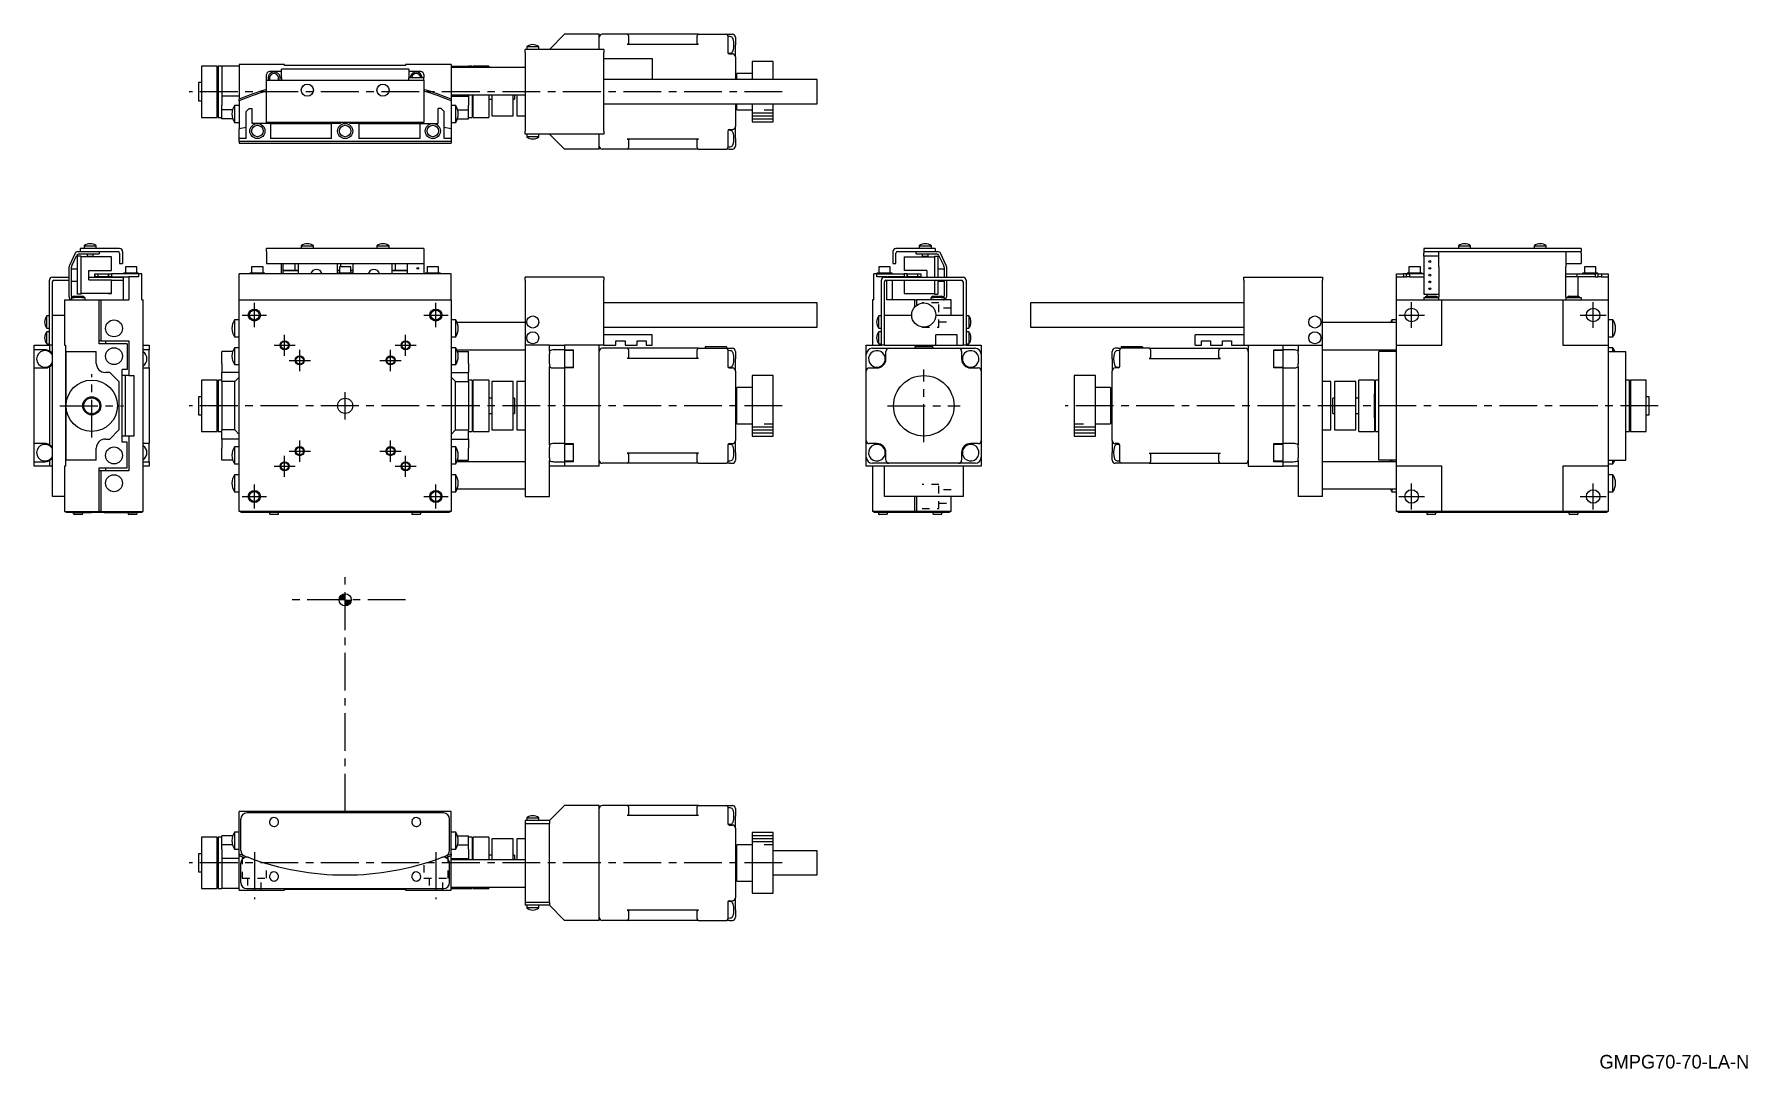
# Model space of a CAD drawing. Extents: x 28 to 595, y 17 to 359.
import ezdxf

# ---------------------------------------------------------------- set-up
doc = ezdxf.new("R2010")
doc.units = 0
doc.header["$LTSCALE"] = 10
doc.linetypes.add('CENTER', pattern=[2, 1.25, -0.25, 0.25, -0.25])
doc.linetypes.add('DOT', pattern=[0.5, 0.25, -0.25])
for name, color, linetype in [('1', 7, 'CONTINUOUS'), ('11', 7, 'CONTINUOUS'), ('2', 7, 'CONTINUOUS')]:
    doc.layers.add(name, color=color, linetype=linetype)
doc.styles.get("Standard").update_dxf_attribs({"font": 'FG教科書体NT-M'})

msp = doc.modelspace()

# ---------------------------------------------------------------- texts
at = {"layer": '1', "color": 7}
msp.add_text('GMPG70-70-LA-N', height=4.5, dxfattribs=at).set_placement((545.833203, 16.994922))

# ---------------------------------------------------------------- linework, layer by layer
at = {"layer": '1', "color": 7, "linetype": 'CONTINUOUS'}
for p, q in [((203.750001, 359), (198.750001, 354)), ((215.250001, 359), (203.750001, 359)), ((215.250001, 354), (215.250001, 359)), ((224.450001, 359), (216.250001, 359)), ((248.050001, 359), (224.450001, 359)), ((224.950001, 358.5), (224.950001, 357)), ((224.950001, 357), (224.950001, 356.148232)), ((247.550001, 357), (247.550001, 358.5)), ((247.550001, 356.148232), (247.550001, 357)), ((248.050001, 359), (257.250001, 359)), ((257.250001, 359), (258.250001, 359)), ((257.750001, 358.5), (257.750001, 357)), ((258.553724, 358.207879), (257.750001, 358.25)), ((257.750001, 357), (257.750001, 352.914214)), ((258.250001, 359), (259.250001, 359)), ((260.250001, 358), (260.250001, 355.5)), ((216.750001, 354), (190.750001, 354)), ((190.750001, 353), (190.750001, 354)), ((190.750001, 353), (190.750001, 327)), ((191.250001, 354.897999), (195.249919, 354.897999)), ((191.250001, 354.897999), (191.250001, 354)), ((195.250001, 354), (195.250001, 354.897999)), ((216.750001, 354), (216.750001, 353)), ((216.750001, 327), (216.750001, 353)), ((224.474535, 355.648835), (224.450001, 355.648232)), ((248.050001, 355.648232), (224.450001, 355.648232)), ((224.49901, 355.65064), (224.474535, 355.648835)), ((224.523366, 355.653644), (224.49901, 355.65064)), ((224.547546, 355.65784), (224.523366, 355.653644)), ((224.571491, 355.663217), (224.547546, 355.65784)), ((224.595143, 355.669762), (224.571491, 355.663217)), ((224.618446, 355.67746), (224.595143, 355.669762)), ((224.641343, 355.686293), (224.618446, 355.67746)), ((224.663779, 355.696238), (224.641343, 355.686293)), ((224.685699, 355.707272), (224.663779, 355.696238)), ((224.707052, 355.719368), (224.685699, 355.707272)), ((224.727786, 355.732497), (224.707052, 355.719368)), ((224.747851, 355.746629), (224.727786, 355.732497)), ((224.767198, 355.761727), (224.747851, 355.746629)), ((224.78578, 355.777757), (224.767198, 355.761727)), ((224.803554, 355.794679), (224.78578, 355.777757)), ((224.820477, 355.812453), (224.803554, 355.794679)), ((224.836506, 355.831036), (224.820477, 355.812453)), ((224.851605, 355.850383), (224.836506, 355.831036)), ((224.865736, 355.870447), (224.851605, 355.850383)), ((224.878865, 355.891181), (224.865736, 355.870447)), ((224.890962, 355.912534), (224.878865, 355.891181)), ((224.901996, 355.934455), (224.890962, 355.912534)), ((224.911941, 355.956891), (224.901996, 355.934455)), ((224.920773, 355.979787), (224.911941, 355.956891)), ((224.928471, 356.00309), (224.920773, 355.979787)), ((224.935017, 356.026742), (224.928471, 356.00309)), ((224.940394, 356.050687), (224.935017, 356.026742)), ((224.944589, 356.074867), (224.940394, 356.050687)), ((224.947593, 356.099224), (224.944589, 356.074867)), ((224.949399, 356.123698), (224.947593, 356.099224)), ((224.950001, 356.148232), (224.949399, 356.123698)), ((247.550603, 356.123698), (247.550001, 356.148232)), ((247.552409, 356.099224), (247.550603, 356.123698)), ((247.555413, 356.074867), (247.552409, 356.099224)), ((247.559608, 356.050687), (247.555413, 356.074867)), ((247.564985, 356.026742), (247.559608, 356.050687)), ((247.571531, 356.00309), (247.564985, 356.026742)), ((247.579229, 355.979787), (247.571531, 356.00309)), ((247.588061, 355.956891), (247.579229, 355.979787)), ((247.598006, 355.934455), (247.588061, 355.956891)), ((247.60904, 355.912534), (247.598006, 355.934455)), ((247.621137, 355.891181), (247.60904, 355.912534)), ((247.634266, 355.870447), (247.621137, 355.891181)), ((247.648397, 355.850383), (247.634266, 355.870447)), ((247.663496, 355.831036), (247.648397, 355.850383)), ((247.679525, 355.812453), (247.663496, 355.831036)), ((247.696448, 355.794679), (247.679525, 355.812453)), ((247.714222, 355.777757), (247.696448, 355.794679)), ((247.732804, 355.761727), (247.714222, 355.777757)), ((247.752151, 355.746629), (247.732804, 355.761727)), ((247.772216, 355.732497), (247.752151, 355.746629)), ((247.79295, 355.719368), (247.772216, 355.732497)), ((247.814303, 355.707272), (247.79295, 355.719368)), ((247.836223, 355.696238), (247.814303, 355.707272)), ((247.858659, 355.686293), (247.836223, 355.696238)), ((247.881556, 355.67746), (247.858659, 355.686293)), ((247.904859, 355.669762), (247.881556, 355.67746)), ((247.928511, 355.663217), (247.904859, 355.669762)), ((247.952456, 355.65784), (247.928511, 355.663217)), ((247.976636, 355.653644), (247.952456, 355.65784)), ((248.000992, 355.65064), (247.976636, 355.653644)), ((248.025467, 355.648835), (248.000992, 355.65064)), ((248.050001, 355.648232), (248.025467, 355.648835)), ((257.815038, 352.753408), (258.553724, 352.792121)), ((258.250001, 352.5), (259.250001, 352.5)), ((260.250001, 351.5), (260.250001, 355.5)), ((260.250001, 351.5), (260.250001, 344)), ((83.750001, 348.5), (83.750001, 331.5)), ((88.950001, 348.5), (83.750001, 348.5)), ((88.950001, 331.5), (88.950001, 348.5)), ((89.250001, 348.5), (89.250001, 331.5)), ((90.450001, 348.5), (89.250001, 348.5)), ((96.250001, 348.5), (90.450001, 348.5)), ((90.450001, 348.5), (90.450001, 338.5)), ((96.250001, 349), (96.250001, 337.54141)), ((111.250001, 349), (96.250001, 349)), ((105.250001, 343.8), (105.250001, 345.7)), ((110.250001, 346.7), (106.250001, 346.7)), ((152.250001, 347.5), (110.250001, 347.5)), ((110.250001, 347.406308), (110.250001, 347.5)), ((110.250001, 345.530961), (110.250001, 347.406308)), ((110.250001, 344.624653), (110.250001, 345.530961)), ((111.250001, 348.7), (111.250001, 349)), ((151.250001, 348.7), (111.250001, 348.7)), ((166.250001, 349), (151.250001, 349)), ((151.250001, 349), (151.250001, 348.7)), ((152.250001, 347.5), (152.250001, 347.406308)), ((152.250001, 347.406308), (152.250001, 345.530961)), ((156.250001, 346.7), (152.250001, 346.7)), ((152.250001, 345.530961), (152.250001, 344.624653)), ((157.250001, 345.7), (157.250001, 344.7)), ((166.250001, 349), (166.250001, 337.54141)), ((166.250001, 348.5), (172.050001, 348.5)), ((190.750001, 348), (166.250001, 348)), ((172.050001, 348.5), (172.050001, 348)), ((173.250001, 348.5), (172.050001, 348.5)), ((173.250001, 348.5), (173.250001, 348)), ((173.550001, 348), (173.550001, 348.5)), ((178.750001, 348.5), (173.550001, 348.5)), ((178.750001, 348.5), (178.750001, 348)), ((216.750001, 351), (232.750001, 351)), ((232.750001, 351), (232.750001, 344)), ((260.750001, 344), (260.750001, 346)), ((265.750001, 346), (260.750001, 346)), ((265.750001, 350), (265.750001, 344)), ((272.750001, 350), (265.750001, 350)), ((272.750001, 344), (272.750001, 350)), ((82.750001, 343), (82.750001, 340)), ((83.750001, 343), (82.750001, 343)), ((82.750001, 340), (82.750001, 337)), ((89.250001, 343.95), (88.950001, 343.95)), ((105.250001, 330.8), (105.250001, 343.8)), ((105.250001, 343.8), (157.250001, 343.8)), ((110.250001, 344.624653), (110.250001, 343.8)), ((152.250001, 344.7), (157.250001, 344.7)), ((152.250001, 343.8), (152.250001, 344.624653)), ((157.250001, 343.8), (157.250001, 344.7)), ((157.250001, 343.8), (157.250001, 330.8)), ((287.249999, 344), (216.750001, 344)), ((287.249999, 340), (287.249999, 344)), ((287.249999, 336), (287.249999, 340)), ((82.750001, 337), (83.750001, 337)), ((88.950001, 336.05), (89.250001, 336.05)), ((96.250001, 338.5), (90.450001, 338.5)), ((90.450001, 338.5), (90.450001, 335.5)), ((90.450001, 334), (90.450001, 335.5)), ((94.707538, 335.449231), (94.707538, 332.649231)), ((96.250001, 335.449231), (94.707538, 335.449231)), ((96.250001, 337), (96.250001, 337.54141)), ((96.250001, 337), (96.250001, 327.73673)), ((99.550001, 334.5), (98.550001, 333.5)), ((99.550001, 334.5), (100.550001, 334.5)), ((100.550001, 329.5), (100.550001, 334.5)), ((161.950001, 329.5), (161.950001, 334.5)), ((162.950001, 334.5), (161.950001, 334.5)), ((162.950001, 334.5), (163.950001, 333.5)), ((166.250001, 339), (190.750001, 339)), ((166.250001, 338.5), (172.050001, 338.5)), ((166.250001, 337.54141), (166.250001, 337)), ((166.250001, 337), (166.250001, 327.73673)), ((167.792464, 335.449231), (166.250001, 335.449231)), ((167.792464, 329.849231), (167.792464, 335.449231)), ((172.050001, 339), (172.050001, 338.5)), ((172.050001, 338.5), (172.050001, 335.5)), ((172.050001, 334), (172.050001, 335.5)), ((173.250001, 339), (173.250001, 331.5)), ((173.250001, 336.05), (173.550001, 336.05)), ((173.550001, 331.5), (173.550001, 339)), ((178.750001, 339), (178.750001, 331.5)), ((178.750001, 337.5), (179.750001, 337.5)), ((179.750001, 339), (179.750001, 332)), ((186.750001, 332), (186.750001, 339)), ((186.750001, 337.5), (187.250001, 337.5)), ((187.250001, 339), (187.250001, 337.5)), ((188.000001, 339), (188.000001, 332)), ((216.750001, 336), (287.249999, 336)), ((260.250001, 336), (260.250001, 328.5)), ((260.750001, 334), (260.750001, 336)), ((265.750001, 336), (265.750001, 330)), ((272.750001, 330), (272.750001, 336)), ((83.750001, 331.5), (88.950001, 331.5)), ((89.250001, 331.5), (90.450001, 331.5)), ((94.035915, 334), (90.450001, 334)), ((90.450001, 331), (90.450001, 334)), ((94.129828, 331), (90.450001, 331)), ((94.707538, 332.649231), (94.707538, 329.849231)), ((94.707538, 329.849231), (96.250001, 329.849231)), ((98.550001, 324.5), (98.550001, 333.5)), ((102.250001, 329.5), (100.550001, 329.5)), ((106.550001, 329.5), (102.250001, 329.5)), ((105.250001, 329.8), (105.250001, 330.8)), ((157.250001, 329.8), (105.250001, 329.8)), ((106.550001, 329.5), (106.550001, 324.5)), ((106.550001, 329.5), (126.750001, 329.5)), ((129.750001, 329.5), (126.750001, 329.5)), ((126.750001, 324.5), (126.750001, 329.5)), ((129.750001, 329.8), (129.750001, 329.5)), ((132.750001, 329.5), (132.750001, 329.8)), ((135.750001, 329.5), (132.750001, 329.5)), ((135.750001, 329.5), (135.750001, 324.5)), ((135.750001, 329.5), (155.950001, 329.5)), ((155.950001, 329.5), (155.950001, 324.5)), ((155.950001, 329.5), (160.250001, 329.5)), ((157.250001, 330.8), (157.250001, 329.8)), ((160.250001, 329.5), (161.950001, 329.5)), ((163.950001, 324.5), (163.950001, 333.5)), ((166.250001, 329.849231), (167.792464, 329.849231)), ((168.370174, 331), (172.050001, 331)), ((168.464087, 334), (172.050001, 334)), ((172.050001, 331), (172.050001, 334)), ((172.050001, 331.5), (173.250001, 331.5)), ((173.550001, 331.5), (178.750001, 331.5)), ((179.750001, 332), (186.750001, 332)), ((188.000001, 332), (190.750001, 332)), ((260.250001, 324.5), (260.250001, 328.5)), ((260.750001, 334), (265.750001, 334)), ((265.750001, 330), (272.750001, 330)), ((98.550001, 328.142282), (96.250001, 327.73673)), ((96.250001, 324.5), (96.250001, 327.73673)), ((98.550001, 324.5), (96.250001, 324.5)), ((96.250001, 323.5), (96.250001, 324.5)), ((166.250001, 323.5), (96.250001, 323.5)), ((96.250001, 323.5), (96.250001, 323)), ((96.250001, 323), (166.250001, 323)), ((126.750001, 324.5), (106.550001, 324.5)), ((155.950001, 324.5), (135.750001, 324.5)), ((166.250001, 327.73673), (163.950001, 328.142282)), ((166.250001, 324.5), (163.950001, 324.5)), ((166.250001, 327.73673), (166.250001, 324.5)), ((166.250001, 324.5), (166.250001, 323.5)), ((166.250001, 323.5), (166.250001, 323)), ((190.750001, 326), (190.750001, 327)), ((216.750001, 326), (190.750001, 326)), ((191.250001, 326), (191.250001, 325.102001)), ((195.250001, 325.102001), (191.250001, 325.102001)), ((195.250001, 325.102001), (195.250001, 326)), ((198.750001, 326), (203.750001, 321)), ((215.250001, 321), (215.250001, 326)), ((216.750001, 327), (216.750001, 326)), ((248.050001, 324.351768), (224.450001, 324.351768)), ((224.450001, 324.351768), (224.474535, 324.351165)), ((224.474535, 324.351165), (224.49901, 324.34936)), ((224.49901, 324.34936), (224.523366, 324.346356)), ((224.523366, 324.346356), (224.547546, 324.34216)), ((224.547546, 324.34216), (224.571491, 324.336783)), ((224.571491, 324.336783), (224.595143, 324.330238)), ((224.595143, 324.330238), (224.618446, 324.32254)), ((224.618446, 324.32254), (224.641343, 324.313707)), ((224.641343, 324.313707), (224.663779, 324.303762)), ((224.663779, 324.303762), (224.685699, 324.292728)), ((224.685699, 324.292728), (224.707052, 324.280632)), ((224.707052, 324.280632), (224.727786, 324.267503)), ((224.727786, 324.267503), (224.747851, 324.253371)), ((224.747851, 324.253371), (224.767198, 324.238273)), ((224.767198, 324.238273), (224.78578, 324.222243)), ((224.78578, 324.222243), (224.803554, 324.205321)), ((224.803554, 324.205321), (224.820477, 324.187547)), ((224.820477, 324.187547), (224.836506, 324.168964)), ((224.836506, 324.168964), (224.851605, 324.149617)), ((224.851605, 324.149617), (224.865736, 324.129553)), ((224.865736, 324.129553), (224.878865, 324.108819)), ((224.878865, 324.108819), (224.890962, 324.087466)), ((224.890962, 324.087466), (224.901996, 324.065545)), ((224.901996, 324.065545), (224.911941, 324.043109)), ((224.911941, 324.043109), (224.920773, 324.020213)), ((224.920773, 324.020213), (224.928471, 323.99691)), ((224.928471, 323.99691), (224.935017, 323.973258)), ((224.935017, 323.973258), (224.940394, 323.949313)), ((224.940394, 323.949313), (224.944589, 323.925133)), ((224.944589, 323.925133), (224.947593, 323.900776)), ((224.947593, 323.900776), (224.949399, 323.876302)), ((224.949399, 323.876302), (224.950001, 323.851768)), ((224.950001, 323.851768), (224.950001, 323)), ((224.950001, 323), (224.950001, 321.5)), ((247.550001, 323.851768), (247.550603, 323.876302)), ((247.550001, 323), (247.550001, 323.851768)), ((247.550001, 321.5), (247.550001, 323)), ((247.550603, 323.876302), (247.552409, 323.900776)), ((247.552409, 323.900776), (247.555413, 323.925133)), ((247.555413, 323.925133), (247.559608, 323.949313)), ((247.559608, 323.949313), (247.564985, 323.973258)), ((247.564985, 323.973258), (247.571531, 323.99691)), ((247.571531, 323.99691), (247.579229, 324.020213)), ((247.579229, 324.020213), (247.588061, 324.043109)), ((247.588061, 324.043109), (247.598006, 324.065545)), ((247.598006, 324.065545), (247.60904, 324.087466)), ((247.60904, 324.087466), (247.621137, 324.108819)), ((247.621137, 324.108819), (247.634266, 324.129553)), ((247.634266, 324.129553), (247.648397, 324.149617)), ((247.648397, 324.149617), (247.663496, 324.168964)), ((247.663496, 324.168964), (247.679525, 324.187547)), ((247.679525, 324.187547), (247.696448, 324.205321)), ((247.696448, 324.205321), (247.714222, 324.222243)), ((247.714222, 324.222243), (247.732804, 324.238273)), ((247.732804, 324.238273), (247.752151, 324.253371)), ((247.752151, 324.253371), (247.772216, 324.267503)), ((247.772216, 324.267503), (247.79295, 324.280632)), ((247.79295, 324.280632), (247.814303, 324.292728)), ((247.814303, 324.292728), (247.836223, 324.303762)), ((247.836223, 324.303762), (247.858659, 324.313707)), ((247.858659, 324.313707), (247.881556, 324.32254)), ((247.881556, 324.32254), (247.904859, 324.330238)), ((247.904859, 324.330238), (247.928511, 324.336783)), ((247.928511, 324.336783), (247.952456, 324.34216)), ((247.952456, 324.34216), (247.976636, 324.346356)), ((247.976636, 324.346356), (248.000992, 324.34936)), ((248.000992, 324.34936), (248.025467, 324.351165)), ((248.025467, 324.351165), (248.050001, 324.351768)), ((257.750001, 327.085786), (257.750001, 323)), ((257.750001, 323), (257.750001, 321.5)), ((258.553724, 327.207879), (257.815038, 327.246592)), ((258.250001, 327.5), (259.250001, 327.5)), ((260.250001, 324.5), (260.250001, 322)), ((215.250001, 321), (203.750001, 321)), ((224.450001, 321), (216.250001, 321)), ((248.050001, 321), (224.450001, 321)), ((248.050001, 321), (257.250001, 321)), ((258.250001, 321), (257.250001, 321)), ((257.750001, 321.75), (258.553724, 321.792121)), ((258.250001, 321), (259.250001, 321)), ((45, 289.047999), (49, 289.047999)), ((45, 289.047999), (45, 288.15)), ((49, 288.15), (49, 289.047999)), ((116.750001, 289.047999), (120.750001, 289.047999)), ((116.750001, 289.047999), (116.750001, 288.15)), ((120.750001, 288.15), (120.750001, 289.047999)), ((141.750001, 289.047999), (145.750001, 289.047999)), ((141.750001, 289.047999), (141.750001, 288.15)), ((145.750001, 288.15), (145.750001, 289.047999)), ((321, 289.047999), (323, 289.047999)), ((321, 289.047999), (321, 288.15)), ((323, 289.047999), (325, 289.047999)), ((325, 288.15), (325, 289.047999)), ((499.249999, 289.047999), (499.249999, 288.15)), ((499.249999, 289.047999), (503.249999, 289.047999)), ((503.249999, 288.15), (503.249999, 289.047999)), ((524.249999, 289.047999), (524.249999, 288.15)), ((524.249999, 289.047999), (528.249999, 289.047999)), ((528.249999, 288.15), (528.249999, 289.047999)), ((41.969039, 286.572618), (40.093692, 282.550924)), ((40.893692, 282.373568), (42.478695, 285.772618)), ((44, 285.6), (42.8, 285.6)), ((42.8, 273.1), (42.8, 285.6)), ((42.875347, 287.15), (43.7, 287.15)), ((43.385003, 286.35), (50, 286.35)), ((43.7, 288.15), (43.7, 287.15)), ((56.7, 288.15), (43.7, 288.15)), ((43.7, 287.15), (56.2, 287.15)), ((44, 273.1), (44, 285.6)), ((54, 285.45), (44, 285.45)), ((46, 286.35), (46, 285.65)), ((46, 285.65), (48, 285.65)), ((46, 285.65), (46.2, 285.45)), ((47.8, 285.45), (48, 285.65)), ((48, 285.65), (48, 286.35)), ((50, 287.15), (50, 286.35)), ((54, 280.85), (54, 285.45)), ((56.7, 286.65), (56.7, 283.15)), ((57.7, 287.15), (57.7, 283.15)), ((157.250001, 288.15), (105.250001, 288.15)), ((105.250001, 287.15), (105.250001, 288.15)), ((105.250001, 287.15), (105.250001, 283.15)), ((157.250001, 288.15), (157.250001, 287.15)), ((157.250001, 287.15), (157.250001, 283.15)), ((312.3, 287.15), (312.3, 283.15)), ((326.3, 288.15), (313.3, 288.15)), ((313.3, 283.15), (313.3, 286.65)), ((313.8, 287.15), (326.3, 287.15)), ((316, 285.45), (316, 280.85)), ((316, 285.45), (326, 285.45)), ((320, 286.35), (320, 287.15)), ((320, 286.35), (326.614997, 286.35)), ((322, 286.35), (322, 285.65)), ((322, 285.65), (323, 285.65)), ((322, 285.65), (322.2, 285.45)), ((323, 285.65), (324, 285.65)), ((323.8, 285.45), (324, 285.65)), ((324, 285.65), (324, 286.35)), ((326, 285.6), (326, 278.65)), ((326, 285.6), (327.2, 285.6)), ((326.3, 288.15), (326.3, 287.15)), ((326.3, 287.15), (327.124653, 287.15)), ((327.2, 285.6), (327.2, 278.65)), ((327.521305, 285.772618), (329.106308, 282.373568)), ((329.906308, 282.550924), (328.030961, 286.572618)), ((539.749999, 288.15), (487.749999, 288.15)), ((487.749999, 288.15), (487.749999, 287.15)), ((487.749999, 287.15), (492.749999, 287.15)), ((487.749999, 287.15), (487.749999, 286.65)), ((487.749999, 285.6), (487.749999, 286.65)), ((487.749999, 285.6), (487.749999, 273.1)), ((492.749999, 285.6), (487.749999, 285.6)), ((492.749999, 285.6), (487.749999, 285.6)), ((492.749999, 287.15), (534.749999, 287.15)), ((492.749999, 286.572618), (492.749999, 287.15)), ((492.749999, 282.550924), (492.749999, 286.572618)), ((534.749999, 287.15), (534.749999, 286.572618)), ((534.749999, 287.15), (539.749999, 287.15)), ((534.749999, 286.572618), (534.749999, 282.550924)), ((539.749999, 288.15), (539.749999, 287.15)), ((539.749999, 286.65), (539.749999, 287.15)), ((539.749999, 286.65), (539.749999, 283.15)), ((33.5, 256.15), (33.5, 277.65)), ((34.5, 278.65), (40, 278.65)), ((35, 277.65), (40, 277.65)), ((40, 272.15), (40, 282.128305)), ((40.8, 272.35), (40.8, 281.95095)), ((42.8, 281.35), (40.8, 281.35)), ((46.5, 280.85), (54, 280.85)), ((46.5, 277.85), (46.5, 280.85)), ((46.5, 280.85), (53, 280.85)), ((46.5, 278.65), (58, 278.65)), ((46.5, 277.85), (54, 277.85)), ((48.5, 278.75), (48.5, 279.75)), ((48.5, 279.75), (49.5, 279.75)), ((48.5, 279.75), (48.5, 278.75)), ((49.5, 278.75), (48.5, 278.75)), ((49.5, 279.75), (49.5, 278.75)), ((49.5, 279.75), (53, 279.75)), ((53, 278.75), (49.5, 278.75)), ((53, 280.85), (54, 280.85)), ((53, 278.75), (53, 279.75)), ((53, 279.75), (54, 279.75)), ((53, 279.75), (53, 278.75)), ((54, 278.75), (53, 278.75)), ((54, 279.75), (54, 278.75)), ((63, 279.75), (54, 279.75)), ((54, 278.75), (59.357718, 278.75)), ((54, 273.25), (54, 277.85)), ((54, 277.65), (58, 277.65)), ((56.7, 283.15), (57.7, 283.15)), ((63, 280.05), (58, 280.05)), ((58, 280.05), (58, 279.75)), ((58, 271.15), (58, 278.75)), ((62.4, 282.05), (58.6, 282.05)), ((58.6, 282.05), (58.6, 280.05)), ((59.357718, 278.75), (59.76327, 278.75)), ((59.76327, 278.75), (59.76327, 271.15)), ((63, 278.75), (59.76327, 278.75)), ((62.4, 280.05), (62.4, 282.05)), ((63, 279.75), (63, 280.05)), ((63, 279.75), (63, 278.75)), ((64, 279.75), (63, 279.75)), ((64, 271.15), (64, 279.75)), ((166.250001, 279.75), (96.250001, 279.75)), ((96.250001, 271.15), (96.250001, 279.75)), ((104.750001, 280.05), (99.750001, 280.05)), ((99.750001, 280.05), (99.750001, 279.75)), ((104.150001, 282.05), (100.350001, 282.05)), ((100.350001, 282.05), (100.350001, 280.05)), ((104.150001, 280.05), (104.150001, 282.05)), ((104.750001, 279.75), (104.750001, 280.05)), ((105.250001, 283.15), (157.250001, 283.15)), ((110.250001, 279.75), (110.250001, 283.15)), ((110.750001, 280.85), (110.750001, 283.15)), ((110.750001, 280.85), (115.750001, 280.85)), ((114.750001, 280.85), (110.750001, 280.85)), ((110.750001, 279.75), (110.750001, 280.85)), ((114.750001, 280.85), (114.750001, 283.15)), ((115.750001, 280.85), (114.750001, 280.85)), ((115.750001, 283.15), (115.750001, 280.85)), ((115.750001, 280.85), (115.750001, 279.75)), ((128.750001, 280.85), (128.750001, 283.15)), ((128.750001, 280.85), (129.350001, 280.85)), ((129.350001, 280.85), (128.750001, 280.85)), ((128.750001, 280.05), (128.750001, 280.85)), ((133.750001, 280.05), (128.750001, 280.05)), ((128.750001, 280.05), (128.750001, 279.75)), ((133.150001, 282.05), (129.350001, 282.05)), ((129.350001, 282.05), (129.350001, 280.05)), ((129.750001, 283.15), (129.750001, 282.05)), ((133.150001, 280.05), (133.150001, 282.05)), ((133.750001, 280.85), (133.150001, 280.85)), ((133.150001, 280.85), (133.750001, 280.85)), ((133.750001, 283.15), (133.750001, 280.85)), ((133.750001, 280.85), (133.750001, 280.05)), ((133.750001, 279.75), (133.750001, 280.05)), ((146.750001, 280.85), (146.750001, 283.15)), ((146.750001, 280.85), (151.750001, 280.85)), ((147.750001, 280.85), (146.750001, 280.85)), ((146.750001, 279.75), (146.750001, 280.85)), ((147.750001, 283.15), (147.750001, 280.85)), ((151.750001, 280.85), (147.750001, 280.85)), ((151.750001, 283.15), (151.750001, 280.85)), ((151.750001, 280.85), (151.750001, 279.75)), ((157.250001, 283.15), (157.250001, 279.75)), ((162.750001, 280.05), (157.750001, 280.05)), ((157.750001, 280.05), (157.750001, 279.75)), ((162.150001, 282.05), (158.350001, 282.05)), ((158.350001, 282.05), (158.350001, 280.05)), ((162.150001, 280.05), (162.150001, 282.05)), ((162.750001, 279.75), (162.750001, 280.05)), ((166.250001, 271.15), (166.250001, 279.75)), ((216.750001, 278.65), (190.750001, 278.65)), ((190.750001, 277.65), (190.750001, 278.65)), ((190.750001, 277.65), (190.750001, 256.15)), ((216.750001, 278.65), (216.750001, 277.65)), ((216.750001, 256.15), (216.750001, 277.65)), ((307, 279.75), (306, 279.75)), ((306, 271.15), (306, 279.75)), ((309.5, 280.05), (307, 280.05)), ((307, 280.05), (307, 279.75)), ((307, 278.75), (307, 279.75)), ((307, 279.75), (316, 279.75)), ((310.23673, 278.75), (307, 278.75)), ((309.5, 282.05), (307.6, 282.05)), ((307.6, 282.05), (307.6, 280.05)), ((308.5, 256.15), (308.5, 277.65)), ((311.4, 282.05), (309.5, 282.05)), ((312, 280.05), (309.5, 280.05)), ((309.5, 278.65), (335.5, 278.65)), ((310, 277.65), (335, 277.65)), ((310.23673, 278.65), (310.23673, 278.75)), ((310.23673, 278.75), (310.642282, 278.75)), ((310.23673, 271.15), (310.23673, 277.65)), ((316, 278.75), (310.642282, 278.75)), ((311.4, 280.05), (311.4, 282.05)), ((312, 279.75), (312, 280.05)), ((312, 278.75), (312, 278.65)), ((312, 277.65), (312, 271.15)), ((312.3, 283.15), (313.3, 283.15)), ((323.5, 280.85), (316, 280.85)), ((316, 279.75), (316, 278.75)), ((317, 279.75), (316, 279.75)), ((316, 278.75), (317, 278.75)), ((316, 277.65), (316, 273.25)), ((317, 278.75), (317, 279.75)), ((317, 279.75), (317, 278.75)), ((317, 279.75), (320.5, 279.75)), ((320.5, 278.75), (317, 278.75)), ((320.5, 278.75), (320.5, 279.75)), ((320.5, 279.75), (321.5, 279.75)), ((321.5, 278.75), (320.5, 278.75)), ((321.5, 279.75), (321.5, 278.75)), ((323.5, 280.85), (323.5, 278.65)), ((326, 277.65), (326, 273.1)), ((329.2, 281.35), (327.2, 281.35)), ((327.2, 277.65), (327.2, 273.1)), ((329.2, 281.95095), (329.2, 278.65)), ((329.2, 277.65), (329.2, 272.35)), ((330, 282.128305), (330, 278.65)), ((330, 277.65), (330, 272.15)), ((336.5, 277.65), (336.5, 256.15)), ((428.249999, 278.65), (454.249999, 278.65)), ((428.249999, 277.65), (428.249999, 278.65)), ((428.249999, 277.65), (428.249999, 256.15)), ((454.249999, 278.65), (454.249999, 277.65)), ((454.249999, 256.15), (454.249999, 277.65)), ((478.749999, 278.75), (478.749999, 279.75)), ((478.749999, 279.75), (481.049999, 279.75)), ((478.749999, 278.75), (481.049999, 278.75)), ((478.749999, 271.15), (478.749999, 278.75)), ((481.049999, 279.75), (481.049999, 278.75)), ((482.049999, 279.75), (481.049999, 279.75)), ((481.049999, 278.75), (482.049999, 278.75)), ((482.049999, 278.75), (482.049999, 279.75)), ((482.049999, 279.75), (483.049999, 279.75)), ((483.049999, 278.75), (482.049999, 278.75)), ((482.249999, 280.05), (482.249999, 279.75)), ((487.249999, 280.05), (482.249999, 280.05)), ((482.849999, 280.05), (482.249999, 280.05)), ((486.649999, 282.05), (482.849999, 282.05)), ((482.849999, 282.05), (482.849999, 280.05)), ((486.649999, 280.05), (482.849999, 280.05)), ((482.849999, 280.05), (486.649999, 280.05)), ((483.049999, 279.75), (483.049999, 278.75)), ((483.049999, 279.75), (483.049999, 278.75)), ((484.749999, 279.75), (483.049999, 279.75)), ((483.049999, 278.75), (487.749999, 278.75)), ((487.749999, 279.75), (484.749999, 279.75)), ((486.649999, 280.05), (486.649999, 282.05)), ((487.249999, 280.05), (486.649999, 280.05)), ((487.249999, 279.75), (487.249999, 280.05)), ((492.749999, 282.128305), (492.749999, 282.550924)), ((492.749999, 282.128305), (492.749999, 272.15)), ((534.749999, 283.15), (539.749999, 283.15)), ((534.749999, 282.550924), (534.749999, 282.128305)), ((534.749999, 272.15), (534.749999, 282.128305)), ((534.749999, 279.75), (538.449999, 279.75)), ((538.449999, 278.75), (534.749999, 278.75)), ((538.449999, 278.75), (538.449999, 279.75)), ((538.449999, 279.75), (542.749999, 279.75)), ((538.449999, 278.75), (538.449999, 279.75)), ((544.449999, 278.75), (538.749999, 278.75)), ((538.749999, 272.45), (538.749999, 278.75)), ((545.249999, 280.05), (540.249999, 280.05)), ((540.849999, 280.05), (540.249999, 280.05)), ((540.249999, 280.05), (540.249999, 279.75)), ((544.649999, 282.05), (540.849999, 282.05)), ((540.849999, 282.05), (540.849999, 280.05)), ((544.649999, 280.05), (540.849999, 280.05)), ((540.849999, 280.05), (544.649999, 280.05)), ((542.749999, 279.75), (544.449999, 279.75)), ((544.449999, 279.75), (544.449999, 278.75)), ((545.449999, 279.75), (544.449999, 279.75)), ((544.449999, 279.75), (544.449999, 278.75)), ((544.449999, 278.75), (545.449999, 278.75)), ((544.649999, 280.05), (544.649999, 282.05)), ((545.249999, 280.05), (544.649999, 280.05)), ((545.249999, 279.75), (545.249999, 280.05)), ((545.449999, 278.75), (545.449999, 279.75)), ((545.449999, 279.75), (546.449999, 279.75)), ((546.449999, 278.75), (545.449999, 278.75)), ((546.449999, 279.75), (546.449999, 278.75)), ((546.449999, 279.75), (548.749999, 279.75)), ((546.449999, 278.75), (548.749999, 278.75)), ((548.749999, 279.75), (548.749999, 278.75)), ((548.749999, 278.75), (548.749999, 271.15)), ((34.5, 266.15), (34.5, 277.15)), ((40.8, 277.35), (42.8, 277.35)), ((40.8, 271.95), (40.8, 271.170204)), ((40.8, 271.95), (41.8, 271.95)), ((41.5, 272.45), (41, 272.161325)), ((45, 272.161325), (41, 272.161325)), ((41, 272.161325), (41, 271.95)), ((41.5, 272.45), (44.5, 272.45)), ((44.2, 271.95), (41.8, 271.95)), ((44, 273.1), (42.8, 273.1)), ((54, 273.25), (44, 273.25)), ((53, 273.25), (44, 273.25)), ((44.2, 271.95), (45.2, 271.95)), ((45, 272.161325), (44.5, 272.45)), ((45, 271.95), (45, 272.161325)), ((45.2, 271.95), (45.2, 271.15)), ((53, 273.25), (54, 273.25)), ((309.5, 256.15), (309.5, 277.15)), ((316, 273.25), (326, 273.25)), ((324.8, 271.95), (324.8, 271.15)), ((324.8, 271.95), (325.8, 271.95)), ((325.5, 272.45), (325, 272.161325)), ((329, 272.161325), (325, 272.161325)), ((325, 272.161325), (325, 271.95)), ((325.5, 272.45), (328.5, 272.45)), ((328.2, 271.95), (325.8, 271.95)), ((326, 273.1), (327.2, 273.1)), ((327.2, 277.35), (329.2, 277.35)), ((328.2, 271.95), (329.2, 271.95)), ((329, 272.161325), (328.5, 272.45)), ((329, 271.95), (329, 272.161325)), ((329.2, 271.95), (329.2, 271.170204)), ((335.5, 277.15), (335.5, 256.15)), ((487.749999, 273.1), (492.749999, 273.1)), ((487.749999, 271.95), (487.749999, 271.15)), ((487.749999, 271.95), (488.749999, 271.95)), ((488.749999, 272.45), (488.249999, 272.161325)), ((490.249999, 272.161325), (488.249999, 272.161325)), ((488.249999, 272.161325), (488.249999, 271.95)), ((488.749999, 273.1), (488.749999, 272.45)), ((488.749999, 272.45), (491.749999, 272.45)), ((488.749999, 271.95), (492.749999, 271.95)), ((492.249999, 272.161325), (490.249999, 272.161325)), ((492.249999, 272.161325), (491.749999, 272.45)), ((492.249999, 271.95), (492.249999, 272.161325)), ((492.749999, 271.170204), (492.749999, 272.15)), ((534.749999, 272.15), (534.749999, 271.170204)), ((534.749999, 271.95), (538.749999, 271.95)), ((535.749999, 272.45), (535.249999, 272.161325)), ((535.249999, 272.161325), (535.249999, 271.95)), ((537.249999, 272.161325), (535.249999, 272.161325)), ((535.749999, 272.45), (538.749999, 272.45)), ((539.249999, 272.161325), (537.249999, 272.161325)), ((539.249999, 272.161325), (538.749999, 272.45)), ((538.749999, 271.95), (539.749999, 271.95)), ((539.249999, 271.95), (539.249999, 272.161325)), ((539.749999, 271.95), (539.749999, 271.15)), ((38.5, 271.15), (38.5, 256.15)), ((38.5, 271.15), (49.95859, 271.15)), ((40.8, 271.170204), (41, 271.15)), ((49.95859, 271.15), (50.5, 271.15)), ((49.95859, 256.65), (49.95859, 271.15)), ((50.5, 271.15), (59.76327, 271.15)), ((50.5, 271.15), (50.5, 257.65)), ((64, 271.15), (64.5, 271.15)), ((64.5, 201.15), (64.5, 271.15)), ((96.250001, 271.15), (166.250001, 271.15)), ((96.250001, 201.15), (96.250001, 271.15)), ((166.250001, 271.15), (166.250001, 201.15)), ((287.249999, 270.15), (216.750001, 270.15)), ((287.249999, 262.15), (287.249999, 270.15)), ((305.5, 271.15), (305.5, 256.15)), ((306, 271.15), (305.5, 271.15)), ((319.5, 271.15), (310.23673, 271.15)), ((319.5, 271.15), (320.04141, 271.15)), ((319.5, 268.795751), (319.5, 271.15)), ((331.5, 271.15), (320.04141, 271.15)), ((320.04141, 271.15), (320.04141, 269.305208)), ((329, 271.15), (329.2, 271.170204)), ((331.5, 266.15), (331.5, 271.15)), ((357.750001, 270.15), (357.750001, 262.15)), ((428.249999, 270.15), (357.750001, 270.15)), ((478.749999, 271.15), (493.749999, 271.15)), ((478.749999, 256.15), (478.749999, 271.15)), ((488.149999, 271.15), (488.749999, 271.170204)), ((488.749999, 271.170204), (492.749999, 271.170204)), ((493.749999, 256.15), (493.749999, 271.15)), ((493.749999, 271.15), (533.749999, 271.15)), ((533.749999, 271.15), (533.749999, 256.15)), ((533.749999, 271.15), (548.749999, 271.15)), ((534.749999, 271.170204), (538.749999, 271.170204)), ((538.749999, 271.170204), (539.349999, 271.15)), ((548.749999, 271.15), (548.749999, 256.15)), ((32.602001, 261.85), (32.602001, 265.85)), ((33.5, 265.85), (32.602001, 265.85)), ((32.602001, 261.85), (33.5, 261.85)), ((32.602001, 256.65), (32.602001, 260.65)), ((33.5, 260.65), (32.602001, 260.65)), ((34.5, 266.15), (38.5, 266.15)), ((34.5, 256.15), (34.5, 266.15)), ((34.5, 256.15), (34.5, 266.15)), ((94.707538, 264.55), (94.707538, 258.95)), ((96.250001, 264.55), (94.707538, 264.55)), ((167.792464, 264.55), (166.250001, 264.55)), ((167.792464, 258.95), (167.792464, 264.55)), ((190.750001, 263.65), (168.274933, 263.65)), ((216.750001, 262.15), (287.249999, 262.15)), ((307.602001, 263.85), (307.602001, 265.85)), ((308.5, 265.85), (307.602001, 265.85)), ((307.602001, 261.85), (307.602001, 263.85)), ((307.602001, 261.85), (308.5, 261.85)), ((307.602001, 258.65), (307.602001, 260.65)), ((308.5, 260.65), (307.602001, 260.65)), ((309.5, 266.15), (318.5, 266.15)), ((326.5, 266.15), (335.5, 266.15)), ((337.397999, 265.85), (336.5, 265.85)), ((336.5, 261.85), (337.397999, 261.85)), ((337.397999, 260.65), (336.5, 260.65)), ((337.397999, 265.85), (337.397999, 263.868113)), ((337.397999, 263.868113), (337.397999, 261.85)), ((337.397999, 260.65), (337.397999, 258.668113)), ((357.750001, 262.15), (428.249999, 262.15)), ((478.749999, 263.65), (454.249999, 263.65)), ((477.207536, 264.55), (477.207536, 263.65)), ((478.749999, 264.55), (477.207536, 264.55)), ((550.292462, 264.55), (548.749999, 264.55)), ((550.292462, 258.95), (550.292462, 264.55)), ((28.5, 254.65), (28.5, 256.15)), ((28.5, 256.15), (33.5, 256.15)), ((32.602001, 256.65), (33.5, 256.65)), ((34.5, 256.15), (33.5, 256.15)), ((33.5, 256.15), (33.5, 254.248076)), ((34.5, 206.15), (34.5, 256.15)), ((38.5, 256.15), (38.8, 256.15)), ((38.8, 256.15), (38.8, 216.15)), ((50.5, 257.65), (49.95859, 257.65)), ((59.240449, 256.65), (49.95859, 256.65)), ((50.5, 257.65), (59.792236, 257.65)), ((52, 257.65), (52, 256.65)), ((59.240449, 256.65), (59.240449, 248.15)), ((59.792236, 257.65), (59.792236, 246.15)), ((64.5, 256.15), (66.5, 256.15)), ((66.5, 256.15), (66.5, 254.65)), ((94.707538, 258.95), (96.250001, 258.95)), ((94.707538, 255.35), (94.707538, 249.75)), ((96.250001, 255.35), (94.707538, 255.35)), ((166.250001, 258.95), (167.792464, 258.95)), ((167.792464, 255.35), (166.250001, 255.35)), ((167.792464, 249.75), (167.792464, 255.35)), ((190.750001, 256.15), (190.750001, 206.15)), ((198.750001, 256.15), (190.750001, 256.15)), ((198.750001, 254.248076), (198.750001, 256.15)), ((198.750001, 256.15), (203.750001, 256.15)), ((203.750001, 256.15), (203.750001, 254.65)), ((215.250001, 256.15), (203.750001, 256.15)), ((215.250001, 216.15), (215.250001, 256.15)), ((216.750001, 256.15), (215.250001, 256.15)), ((224.450001, 255.15), (216.250001, 255.15)), ((232.750001, 259.65), (216.750001, 259.65)), ((216.750001, 256.15), (220.750001, 256.15)), ((220.750001, 257.65), (223.750001, 257.65)), ((220.750001, 256.15), (220.750001, 257.65)), ((223.750001, 257.65), (223.750001, 256.15)), ((223.750001, 256.15), (227.750001, 256.15)), ((248.050001, 255.15), (224.450001, 255.15)), ((227.750001, 257.65), (230.750001, 257.65)), ((227.750001, 256.15), (227.750001, 257.65)), ((230.750001, 257.65), (230.750001, 256.15)), ((230.750001, 256.15), (232.750001, 256.15)), ((232.750001, 256.15), (232.750001, 259.65)), ((248.050001, 255.15), (257.250001, 255.15)), ((250.250001, 255.65), (250.250001, 255.15)), ((257.250001, 255.65), (250.250001, 255.65)), ((257.250001, 255.65), (257.250001, 255.15)), ((257.250001, 255.15), (258.250001, 255.15)), ((258.250001, 255.15), (259.250001, 255.15)), ((303.5, 253.15), (303.5, 256.15)), ((303.5, 256.15), (308.5, 256.15)), ((305.5, 255.15), (309.585786, 255.15)), ((305.5, 255.15), (306.851768, 255.15)), ((307.602001, 256.65), (307.602001, 258.65)), ((307.602001, 256.65), (308.5, 256.65)), ((309.5, 256.15), (308.5, 256.15)), ((309.5, 256.15), (326.5, 256.15)), ((309.585786, 255.15), (311, 255.15)), ((311, 255.15), (334, 255.15)), ((319.5, 255.65), (319.5, 255.15)), ((325.5, 255.65), (319.5, 255.65)), ((325.5, 255.65), (325.5, 255.15)), ((326.5, 256.15), (326.5, 259.65)), ((333.5, 259.65), (326.5, 259.65)), ((326.5, 256.15), (333.5, 256.15)), ((333.5, 256.15), (333.5, 259.65)), ((333.5, 256.15), (335.5, 256.15)), ((334, 255.15), (335.414214, 255.15)), ((335.414214, 255.15), (339.5, 255.15)), ((336.5, 256.15), (335.5, 256.15)), ((336.5, 256.65), (337.397999, 256.65)), ((336.5, 256.15), (341.5, 256.15)), ((337.397999, 258.668113), (337.397999, 256.65)), ((338.148232, 255.15), (339.5, 255.15)), ((341.5, 256.15), (341.5, 253.15)), ((386.749999, 255.15), (385.749999, 255.15)), ((386.749999, 255.15), (387.749999, 255.15)), ((394.749999, 255.65), (387.749999, 255.65)), ((387.749999, 255.65), (387.749999, 255.15)), ((396.949999, 255.15), (387.749999, 255.15)), ((394.749999, 255.65), (394.749999, 255.15)), ((396.949999, 255.15), (420.549999, 255.15)), ((412.249999, 256.15), (412.249999, 259.65)), ((428.249999, 259.65), (412.249999, 259.65)), ((412.249999, 256.15), (414.249999, 256.15)), ((414.249999, 257.65), (417.249999, 257.65)), ((414.249999, 256.15), (414.249999, 257.65)), ((417.249999, 257.65), (417.249999, 256.15)), ((417.249999, 256.15), (421.249999, 256.15)), ((420.549999, 255.15), (428.749999, 255.15)), ((421.249999, 257.65), (424.249999, 257.65)), ((421.249999, 256.15), (421.249999, 257.65)), ((424.249999, 257.65), (424.249999, 256.15)), ((424.249999, 256.15), (428.249999, 256.15)), ((428.249999, 256.15), (429.749999, 256.15)), ((429.749999, 256.15), (429.749999, 216.15)), ((429.749999, 256.15), (441.249999, 256.15)), ((441.249999, 254.65), (441.249999, 256.15)), ((441.249999, 256.15), (446.249999, 256.15)), ((446.249999, 256.15), (446.249999, 254.248076)), ((446.249999, 256.15), (454.249999, 256.15)), ((454.249999, 206.15), (454.249999, 256.15)), ((478.749999, 256.15), (493.749999, 256.15)), ((478.749999, 216.15), (478.749999, 256.15)), ((533.749999, 256.15), (548.749999, 256.15)), ((548.749999, 258.95), (550.292462, 258.95)), ((548.749999, 256.15), (548.749999, 216.15)), ((550.292462, 255.35), (548.749999, 255.35)), ((550.292462, 254.15), (550.292462, 255.35)), ((32, 254.65), (28.5, 254.65)), ((28.5, 248.65), (28.5, 254.65)), ((39, 254.15), (49, 254.15)), ((39, 236.15), (39, 254.15)), ((49, 250.15), (49, 254.15)), ((66.5, 254.65), (64.500019, 254.65)), ((66.5, 248.65), (66.5, 254.65)), ((94.112913, 254.15), (90.450001, 254.15)), ((90.450001, 250.15), (90.450001, 254.15)), ((90.450001, 250.15), (90.450001, 247.15)), ((94.707538, 249.75), (96.250001, 249.75)), ((166.250001, 249.75), (167.792464, 249.75)), ((168.187622, 254.65), (190.750001, 254.65)), ((168.387089, 254.15), (172.050001, 254.15)), ((172.050001, 250.15), (172.050001, 254.15)), ((172.050001, 250.15), (172.050001, 247.15)), ((198.750001, 254.248076), (198.750001, 253.308312)), ((198.750001, 249.991688), (198.750001, 253.308312)), ((198.750001, 249.991688), (198.750001, 249.051924)), ((203.750001, 254.65), (200.250001, 254.65)), ((203.750001, 254.65), (206.750001, 254.65)), ((203.750001, 254.4), (203.750001, 251.65)), ((203.750001, 254.4), (203.750001, 248.9)), ((206.750001, 254.4), (203.750001, 254.4)), ((203.750001, 251.65), (203.750001, 248.9)), ((206.750001, 248.65), (206.750001, 254.65)), ((224.474535, 251.798835), (224.450001, 251.798232)), ((248.050001, 251.798232), (224.450001, 251.798232)), ((224.49901, 251.80064), (224.474535, 251.798835)), ((224.523366, 251.803644), (224.49901, 251.80064)), ((224.547546, 251.80784), (224.523366, 251.803644)), ((224.571491, 251.813217), (224.547546, 251.80784)), ((224.595143, 251.819762), (224.571491, 251.813217)), ((224.618446, 251.82746), (224.595143, 251.819762)), ((224.641343, 251.836293), (224.618446, 251.82746)), ((224.663779, 251.846238), (224.641343, 251.836293)), ((224.685699, 251.857272), (224.663779, 251.846238)), ((224.707052, 251.869368), (224.685699, 251.857272)), ((224.727786, 251.882497), (224.707052, 251.869368)), ((224.747851, 251.896629), (224.727786, 251.882497)), ((224.767198, 251.911727), (224.747851, 251.896629)), ((224.78578, 251.927757), (224.767198, 251.911727)), ((224.803554, 251.944679), (224.78578, 251.927757)), ((224.820477, 251.962453), (224.803554, 251.944679)), ((224.836506, 251.981036), (224.820477, 251.962453)), ((224.851605, 252.000383), (224.836506, 251.981036)), ((224.865736, 252.020447), (224.851605, 252.000383)), ((224.878865, 252.041181), (224.865736, 252.020447)), ((224.890962, 252.062534), (224.878865, 252.041181)), ((224.901996, 252.084455), (224.890962, 252.062534)), ((224.911941, 252.106891), (224.901996, 252.084455)), ((224.920773, 252.129787), (224.911941, 252.106891)), ((224.928471, 252.15309), (224.920773, 252.129787)), ((224.935017, 252.176742), (224.928471, 252.15309)), ((224.940394, 252.200687), (224.935017, 252.176742)), ((224.944589, 252.224867), (224.940394, 252.200687)), ((224.947593, 252.249224), (224.944589, 252.224867)), ((224.949399, 252.273698), (224.947593, 252.249224)), ((224.950001, 252.298232), (224.949399, 252.273698)), ((224.950001, 254.65), (224.950001, 253.15)), ((224.950001, 253.15), (224.950001, 252.298232)), ((247.550001, 253.15), (247.550001, 254.65)), ((247.550001, 252.298232), (247.550001, 253.15)), ((247.550603, 252.273698), (247.550001, 252.298232)), ((247.552409, 252.249224), (247.550603, 252.273698)), ((247.555413, 252.224867), (247.552409, 252.249224)), ((247.559608, 252.200687), (247.555413, 252.224867)), ((247.564985, 252.176742), (247.559608, 252.200687)), ((247.571531, 252.15309), (247.564985, 252.176742)), ((247.579229, 252.129787), (247.571531, 252.15309)), ((247.588061, 252.106891), (247.579229, 252.129787)), ((247.598006, 252.084455), (247.588061, 252.106891)), ((247.60904, 252.062534), (247.598006, 252.084455)), ((247.621137, 252.041181), (247.60904, 252.062534)), ((247.634266, 252.020447), (247.621137, 252.041181)), ((247.648397, 252.000383), (247.634266, 252.020447)), ((247.663496, 251.981036), (247.648397, 252.000383)), ((247.679525, 251.962453), (247.663496, 251.981036)), ((247.696448, 251.944679), (247.679525, 251.962453)), ((247.714222, 251.927757), (247.696448, 251.944679)), ((247.732804, 251.911727), (247.714222, 251.927757)), ((247.752151, 251.896629), (247.732804, 251.911727)), ((247.772216, 251.882497), (247.752151, 251.896629)), ((247.79295, 251.869368), (247.772216, 251.882497)), ((247.814303, 251.857272), (247.79295, 251.869368)), ((247.836223, 251.846238), (247.814303, 251.857272)), ((247.858659, 251.836293), (247.836223, 251.846238)), ((247.881556, 251.82746), (247.858659, 251.836293)), ((247.904859, 251.819762), (247.881556, 251.82746)), ((247.928511, 251.813217), (247.904859, 251.819762)), ((247.952456, 251.80784), (247.928511, 251.813217)), ((247.976636, 251.803644), (247.952456, 251.80784)), ((248.000992, 251.80064), (247.976636, 251.803644)), ((248.025467, 251.798835), (248.000992, 251.80064)), ((248.050001, 251.798232), (248.025467, 251.798835)), ((257.750001, 254.65), (257.750001, 253.15)), ((258.553724, 254.357879), (257.750001, 254.4)), ((257.750001, 253.15), (257.750001, 249.064214)), ((260.250001, 254.15), (260.250001, 251.65)), ((260.250001, 247.65), (260.250001, 251.65)), ((303.5, 249.064214), (303.5, 253.15)), ((303.5, 251.798232), (303.5, 253.15)), ((310, 251.65), (310, 254.15)), ((335, 254.15), (335, 251.65)), ((341.5, 253.15), (341.5, 249.064214)), ((341.5, 253.15), (341.5, 251.798232)), ((384.749999, 251.65), (384.749999, 254.15)), ((384.749999, 251.65), (384.749999, 247.65)), ((387.249999, 254.4), (386.446276, 254.357879)), ((387.249999, 253.15), (387.249999, 254.65)), ((387.249999, 249.064214), (387.249999, 253.15)), ((396.974533, 251.798835), (396.949999, 251.798232)), ((396.949999, 251.798232), (420.549999, 251.798232)), ((396.999008, 251.80064), (396.974533, 251.798835)), ((397.023364, 251.803644), (396.999008, 251.80064)), ((397.047544, 251.80784), (397.023364, 251.803644)), ((397.071489, 251.813217), (397.047544, 251.80784)), ((397.095141, 251.819762), (397.071489, 251.813217)), ((397.118444, 251.82746), (397.095141, 251.819762)), ((397.141341, 251.836293), (397.118444, 251.82746)), ((397.163777, 251.846238), (397.141341, 251.836293)), ((397.185697, 251.857272), (397.163777, 251.846238)), ((397.20705, 251.869368), (397.185697, 251.857272)), ((397.227784, 251.882497), (397.20705, 251.869368)), ((397.247849, 251.896629), (397.227784, 251.882497)), ((397.267196, 251.911727), (397.247849, 251.896629)), ((397.285778, 251.927757), (397.267196, 251.911727)), ((397.303552, 251.944679), (397.285778, 251.927757)), ((397.320475, 251.962453), (397.303552, 251.944679)), ((397.336504, 251.981036), (397.320475, 251.962453)), ((397.351603, 252.000383), (397.336504, 251.981036)), ((397.365734, 252.020447), (397.351603, 252.000383)), ((397.378863, 252.041181), (397.365734, 252.020447)), ((397.39096, 252.062534), (397.378863, 252.041181)), ((397.401994, 252.084455), (397.39096, 252.062534)), ((397.411939, 252.106891), (397.401994, 252.084455)), ((397.420771, 252.129787), (397.411939, 252.106891)), ((397.428469, 252.15309), (397.420771, 252.129787)), ((397.435015, 252.176742), (397.428469, 252.15309)), ((397.440392, 252.200687), (397.435015, 252.176742)), ((397.444587, 252.224867), (397.440392, 252.200687)), ((397.447591, 252.249224), (397.444587, 252.224867)), ((397.449397, 252.273698), (397.447591, 252.249224)), ((397.449999, 252.298232), (397.449397, 252.273698)), ((397.449999, 254.65), (397.449999, 253.15)), ((397.449999, 253.15), (397.449999, 252.298232)), ((420.049999, 253.15), (420.049999, 254.65)), ((420.049999, 252.298232), (420.049999, 253.15)), ((420.050601, 252.273698), (420.049999, 252.298232)), ((420.052407, 252.249224), (420.050601, 252.273698)), ((420.055411, 252.224867), (420.052407, 252.249224)), ((420.059606, 252.200687), (420.055411, 252.224867)), ((420.064983, 252.176742), (420.059606, 252.200687)), ((420.071529, 252.15309), (420.064983, 252.176742)), ((420.079227, 252.129787), (420.071529, 252.15309)), ((420.088059, 252.106891), (420.079227, 252.129787)), ((420.098004, 252.084455), (420.088059, 252.106891)), ((420.109038, 252.062534), (420.098004, 252.084455)), ((420.121135, 252.041181), (420.109038, 252.062534)), ((420.134264, 252.020447), (420.121135, 252.041181)), ((420.148395, 252.000383), (420.134264, 252.020447)), ((420.163494, 251.981036), (420.148395, 252.000383)), ((420.179523, 251.962453), (420.163494, 251.981036)), ((420.196446, 251.944679), (420.179523, 251.962453)), ((420.21422, 251.927757), (420.196446, 251.944679)), ((420.232802, 251.911727), (420.21422, 251.927757)), ((420.252149, 251.896629), (420.232802, 251.911727)), ((420.272214, 251.882497), (420.252149, 251.896629)), ((420.292948, 251.869368), (420.272214, 251.882497)), ((420.314301, 251.857272), (420.292948, 251.869368)), ((420.336221, 251.846238), (420.314301, 251.857272)), ((420.358657, 251.836293), (420.336221, 251.846238)), ((420.381554, 251.82746), (420.358657, 251.836293)), ((420.404857, 251.819762), (420.381554, 251.82746)), ((420.428509, 251.813217), (420.404857, 251.819762)), ((420.452454, 251.80784), (420.428509, 251.813217)), ((420.476634, 251.803644), (420.452454, 251.80784)), ((420.50099, 251.80064), (420.476634, 251.803644)), ((420.525465, 251.798835), (420.50099, 251.80064)), ((420.549999, 251.798232), (420.525465, 251.798835)), ((438.249999, 254.65), (441.249999, 254.65)), ((438.249999, 248.65), (438.249999, 254.65)), ((441.249999, 254.4), (438.249999, 254.4)), ((444.749999, 254.65), (441.249999, 254.65)), ((441.249999, 248.9), (441.249999, 254.4)), ((446.249999, 253.308312), (446.249999, 254.248076)), ((446.249999, 253.308312), (446.249999, 249.991688)), ((446.249999, 249.051924), (446.249999, 249.991688)), ((454.249999, 254.65), (478.749999, 254.65)), ((472.949999, 236.15), (472.949999, 254.15)), ((478.749999, 254.15), (472.949999, 254.15)), ((477.207536, 254.65), (477.207536, 254.15)), ((548.749999, 254.15), (554.549999, 254.15)), ((554.549999, 236.15), (554.549999, 254.15)), ((28.5, 223.65), (28.5, 248.65)), ((28.5, 248.65), (32, 248.65)), ((33.5, 249.051924), (33.5, 223.248076)), ((53.5, 247.15), (52, 247.15)), ((56.5, 244.15), (53.5, 247.15)), ((56.5, 244.15), (56.5, 228.15)), ((59.240449, 248.15), (57.5, 248.15)), ((57.5, 224.15), (57.5, 248.15)), ((59.792236, 246.15), (57.5, 246.15)), ((58.5, 246.15), (58.5, 226.15)), ((59.792236, 246.15), (61.452071, 246.15)), ((61.452071, 246.15), (61.452071, 226.15)), ((64.5, 248.65), (66.5, 248.65)), ((66.5, 248.65), (66.5, 223.65)), ((83.750001, 244.65), (83.750001, 239.15)), ((83.750001, 244.65), (83.750001, 227.65)), ((88.950001, 244.65), (83.750001, 244.65)), ((88.950001, 227.65), (88.950001, 244.65)), ((89.250001, 244.65), (89.250001, 236.15)), ((89.250001, 244.65), (89.250001, 240.1)), ((90.450001, 244.65), (89.250001, 244.65)), ((90.450001, 244.15), (90.450001, 247.15)), ((96.250001, 247.15), (90.450001, 247.15)), ((94.750001, 244.15), (90.450001, 244.15)), ((90.450001, 244.15), (90.450001, 228.15)), ((94.750001, 244.15), (96.250001, 245.65)), ((94.750001, 228.15), (94.750001, 244.15)), ((166.250001, 247.15), (172.050001, 247.15)), ((167.750001, 244.15), (166.250001, 245.65)), ((167.750001, 228.15), (167.750001, 244.15)), ((167.750001, 244.15), (172.050001, 244.15)), ((172.050001, 244.15), (172.050001, 247.15)), ((173.250001, 244.65), (172.050001, 244.65)), ((172.050001, 244.15), (172.050001, 228.15)), ((173.250001, 244.65), (173.250001, 236.15)), ((173.250001, 244.65), (173.250001, 240.1)), ((173.550001, 227.65), (173.550001, 244.65)), ((178.750001, 244.65), (173.550001, 244.65)), ((178.750001, 244.65), (178.750001, 227.65)), ((179.750001, 244.15), (179.750001, 236.15)), ((186.750001, 244.15), (179.750001, 244.15)), ((186.750001, 236.15), (186.750001, 244.15)), ((188.000001, 244.15), (188.000001, 236.15)), ((190.750001, 244.15), (188.000001, 244.15)), ((198.750001, 223.248076), (198.750001, 249.051924)), ((200.250001, 248.65), (203.750001, 248.65)), ((203.750001, 248.9), (206.750001, 248.9)), ((203.750001, 248.65), (203.750001, 223.65)), ((206.750001, 248.65), (203.750001, 248.65)), ((257.815038, 248.903408), (258.553724, 248.942121)), ((258.250001, 248.65), (259.250001, 248.65)), ((260.250001, 247.65), (260.250001, 224.65)), ((265.750001, 246.15), (265.750001, 236.15)), ((272.750001, 246.15), (265.750001, 246.15)), ((272.750001, 236.15), (272.750001, 246.15)), ((303.5, 247.65), (303.5, 249.064214)), ((303.5, 224.65), (303.5, 247.65)), ((304.5, 248.65), (307, 248.65)), ((338, 248.65), (340.5, 248.65)), ((341.5, 249.064214), (341.5, 247.65)), ((341.5, 247.65), (341.5, 224.65)), ((372.249999, 246.15), (372.249999, 226.15)), ((379.249999, 246.15), (372.249999, 246.15)), ((379.249999, 226.15), (379.249999, 246.15)), ((384.749999, 224.65), (384.749999, 247.65)), ((386.749999, 248.65), (385.749999, 248.65)), ((386.446276, 248.942121), (387.184962, 248.903408)), ((438.249999, 248.9), (441.249999, 248.9)), ((441.249999, 248.65), (438.249999, 248.65)), ((441.249999, 223.65), (441.249999, 248.65)), ((441.249999, 248.65), (444.749999, 248.65)), ((446.249999, 249.051924), (446.249999, 223.248076)), ((456.999999, 244.15), (454.249999, 244.15)), ((456.999999, 228.15), (456.999999, 244.15)), ((458.249999, 244.15), (458.249999, 228.15)), ((465.249999, 244.15), (458.249999, 244.15)), ((465.249999, 228.15), (465.249999, 244.15)), ((466.249999, 227.65), (466.249999, 244.65)), ((471.449999, 244.65), (466.249999, 244.65)), ((471.449999, 244.65), (471.449999, 227.65)), ((471.449999, 244.65), (471.449999, 240.1)), ((472.949999, 244.65), (471.749999, 244.65)), ((471.749999, 227.65), (471.749999, 244.65)), ((555.749999, 244.65), (554.549999, 244.65)), ((555.749999, 227.65), (555.749999, 244.65)), ((556.049999, 244.65), (556.049999, 240.1)), ((556.049999, 244.65), (556.049999, 227.65)), ((561.249999, 244.65), (556.049999, 244.65)), ((561.249999, 227.65), (561.249999, 244.65)), ((82.750001, 239.15), (82.750001, 233.15)), ((83.750001, 239.15), (82.750001, 239.15)), ((83.750001, 239.15), (83.750001, 238.775)), ((83.750001, 239.15), (83.750001, 236.15)), ((89.250001, 240.1), (88.950001, 240.1)), ((173.550001, 240.1), (173.250001, 240.1)), ((179.750001, 238.65), (178.750001, 238.65)), ((187.250001, 238.65), (186.750001, 238.65)), ((187.250001, 238.65), (187.250001, 233.65)), ((260.750001, 238.65), (260.250001, 238.65)), ((260.750001, 236.15), (260.750001, 242.15)), ((265.750001, 242.15), (260.750001, 242.15)), ((384.249999, 242.15), (379.249999, 242.15)), ((384.249999, 242.15), (384.249999, 230.15)), ((384.749999, 238.65), (384.249999, 238.65)), ((457.749999, 233.65), (457.749999, 238.65)), ((458.249999, 238.65), (457.749999, 238.65)), ((466.249999, 238.65), (465.249999, 238.65)), ((471.449999, 240.1), (471.449999, 239.149995)), ((471.749999, 240.1), (471.449999, 240.1)), ((471.449999, 232.2), (471.449999, 240.1)), ((556.049999, 240.1), (555.749999, 240.1)), ((556.049999, 240.1), (556.049999, 239.149995)), ((556.049999, 232.2), (556.049999, 240.1)), ((562.249999, 239.15), (561.249999, 239.15)), ((562.249999, 233.15), (562.249999, 239.15)), ((39, 218.15), (39, 236.15)), ((82.750001, 233.15), (83.750001, 233.15)), ((83.750001, 236.15), (83.750001, 233.15)), ((83.750001, 233.525), (83.750001, 233.15)), ((83.750001, 233.15), (83.750001, 227.65)), ((88.950001, 232.2), (89.250001, 232.2)), ((89.250001, 236.15), (89.250001, 227.65)), ((173.250001, 236.15), (173.250001, 227.65)), ((173.250001, 232.2), (173.550001, 232.2)), ((178.750001, 233.65), (179.750001, 233.65)), ((179.750001, 236.15), (179.750001, 228.15)), ((186.750001, 228.15), (186.750001, 236.15)), ((186.750001, 233.65), (187.250001, 233.65)), ((188.000001, 236.15), (188.000001, 228.15)), ((260.250001, 233.65), (260.750001, 233.65)), ((260.750001, 230.15), (260.750001, 236.15)), ((265.750001, 236.15), (265.750001, 226.15)), ((272.750001, 226.15), (272.750001, 236.15)), ((384.249999, 233.65), (384.749999, 233.65)), ((457.749999, 233.65), (458.249999, 233.65)), ((465.249999, 233.65), (466.249999, 233.65)), ((471.449999, 233.150005), (471.449999, 232.2)), ((471.449999, 232.2), (471.449999, 227.65)), ((471.449999, 232.2), (471.749999, 232.2)), ((472.949999, 218.15), (472.949999, 236.15)), ((554.549999, 218.15), (554.549999, 236.15)), ((555.749999, 232.2), (556.049999, 232.2)), ((556.049999, 233.150005), (556.049999, 232.2)), ((556.049999, 232.2), (556.049999, 227.65)), ((561.249999, 233.15), (562.249999, 233.15)), ((53.5, 225.15), (56.5, 228.15)), ((83.750001, 227.65), (88.950001, 227.65)), ((89.250001, 232.194517), (89.250001, 227.65)), ((89.250001, 227.65), (90.450001, 227.65)), ((94.750001, 228.15), (90.450001, 228.15)), ((90.450001, 225.15), (90.450001, 228.15)), ((96.250001, 226.65), (94.750001, 228.15)), ((166.250001, 226.65), (167.750001, 228.15)), ((167.750001, 228.15), (172.050001, 228.15)), ((172.050001, 225.15), (172.050001, 228.15)), ((172.050001, 227.65), (173.250001, 227.65)), ((173.250001, 232.194517), (173.250001, 227.65)), ((173.550001, 227.65), (178.750001, 227.65)), ((179.750001, 228.15), (186.750001, 228.15)), ((188.000001, 228.15), (190.750001, 228.15)), ((260.750001, 230.15), (265.750001, 230.15)), ((379.249999, 230.15), (384.249999, 230.15)), ((454.249999, 228.15), (456.999999, 228.15)), ((458.249999, 228.15), (465.249999, 228.15)), ((466.249999, 227.65), (471.449999, 227.65)), ((471.749999, 227.65), (472.949999, 227.65)), ((554.549999, 227.65), (555.749999, 227.65)), ((556.049999, 227.65), (561.249999, 227.65)), ((32, 223.65), (28.5, 223.65)), ((28.5, 217.65), (28.5, 223.65)), ((49, 218.15), (49, 222.15)), ((52, 225.15), (53.5, 225.15)), ((59.792236, 226.15), (57.5, 226.15)), ((59.240449, 224.15), (57.5, 224.15)), ((59.240449, 215.65), (59.240449, 224.15)), ((59.792236, 226.15), (59.792236, 214.65)), ((61.452071, 226.15), (59.792236, 226.15)), ((66.5, 223.65), (64.5, 223.65)), ((66.5, 217.65), (66.5, 223.65)), ((96.250001, 225.15), (90.450001, 225.15)), ((90.450001, 225.15), (90.450001, 222.15)), ((90.450001, 218.15), (90.450001, 222.15)), ((94.707538, 222.55), (94.707538, 216.95)), ((96.250001, 222.55), (94.707538, 222.55)), ((166.250001, 225.15), (172.050001, 225.15)), ((167.792464, 222.55), (166.250001, 222.55)), ((167.792464, 216.95), (167.792464, 222.55)), ((172.050001, 225.15), (172.050001, 222.15)), ((172.050001, 218.15), (172.050001, 222.15)), ((198.750001, 223.248076), (198.750001, 222.308312)), ((198.750001, 218.991688), (198.750001, 222.308312)), ((203.750001, 223.65), (200.250001, 223.65)), ((203.750001, 223.65), (206.750001, 223.65)), ((203.750001, 223.4), (203.750001, 220.65)), ((203.750001, 223.4), (203.750001, 217.9)), ((206.750001, 223.4), (203.750001, 223.4)), ((206.750001, 217.65), (206.750001, 223.65)), ((257.750001, 223.235786), (257.750001, 219.15)), ((258.553724, 223.357879), (257.815038, 223.396592)), ((258.250001, 223.65), (259.250001, 223.65)), ((260.250001, 220.65), (260.250001, 224.65)), ((265.750001, 226.15), (272.750001, 226.15)), ((303.5, 223.235786), (303.5, 224.65)), ((303.5, 219.15), (303.5, 223.235786)), ((307, 223.65), (304.5, 223.65)), ((340.5, 223.65), (338, 223.65)), ((341.5, 224.65), (341.5, 223.235786)), ((341.5, 223.235786), (341.5, 219.15)), ((372.249999, 226.15), (379.249999, 226.15)), ((384.749999, 224.65), (384.749999, 220.65)), ((386.749999, 223.65), (385.749999, 223.65)), ((387.184962, 223.396592), (386.446276, 223.357879)), ((387.249999, 219.15), (387.249999, 223.235786)), ((438.249999, 217.65), (438.249999, 223.65)), ((438.249999, 223.65), (441.249999, 223.65)), ((441.249999, 223.4), (438.249999, 223.4)), ((444.749999, 223.65), (441.249999, 223.65)), ((441.249999, 217.9), (441.249999, 223.4)), ((446.249999, 222.308312), (446.249999, 223.248076)), ((446.249999, 222.308312), (446.249999, 218.991688)), ((28.5, 216.15), (28.5, 217.65)), ((28.5, 217.65), (32, 217.65)), ((33.5, 216.15), (28.5, 216.15)), ((33.5, 218.051924), (33.5, 216.15)), ((34.5, 216.15), (33.5, 216.15)), ((38.5, 216.15), (38.5, 201.15)), ((38.8, 216.15), (38.5, 216.15)), ((49, 218.15), (39, 218.15)), ((49.95859, 215.65), (59.240449, 215.65)), ((49.95859, 201.15), (49.95859, 215.65)), ((52, 215.65), (52, 214.65)), ((66.5, 216.15), (64.5, 216.15)), ((64.500019, 217.65), (66.5, 217.65)), ((66.5, 217.65), (66.5, 216.15)), ((94.112913, 218.15), (90.450001, 218.15)), ((94.707538, 216.95), (96.250001, 216.95)), ((166.250001, 216.95), (167.792464, 216.95)), ((190.750001, 217.65), (168.187622, 217.65)), ((168.387089, 218.15), (172.050001, 218.15)), ((198.750001, 218.991688), (198.750001, 218.051924)), ((198.750001, 216.15), (198.750001, 218.051924)), ((198.750001, 206.15), (198.750001, 216.15)), ((203.750001, 216.15), (198.750001, 216.15)), ((200.250001, 217.65), (203.750001, 217.65)), ((203.750001, 220.65), (203.750001, 217.9)), ((203.750001, 217.9), (206.750001, 217.9)), ((203.750001, 217.65), (203.750001, 216.15)), ((206.750001, 217.65), (203.750001, 217.65)), ((215.250001, 216.15), (203.750001, 216.15)), ((224.450001, 217.15), (216.250001, 217.15)), ((248.050001, 220.501768), (224.450001, 220.501768)), ((224.450001, 220.501768), (224.474535, 220.501165)), ((248.050001, 217.15), (224.450001, 217.15)), ((224.474535, 220.501165), (224.49901, 220.49936)), ((224.49901, 220.49936), (224.523366, 220.496356)), ((224.523366, 220.496356), (224.547546, 220.49216)), ((224.547546, 220.49216), (224.571491, 220.486783)), ((224.571491, 220.486783), (224.595143, 220.480238)), ((224.595143, 220.480238), (224.618446, 220.47254)), ((224.618446, 220.47254), (224.641343, 220.463707)), ((224.641343, 220.463707), (224.663779, 220.453762)), ((224.663779, 220.453762), (224.685699, 220.442728)), ((224.685699, 220.442728), (224.707052, 220.430632)), ((224.707052, 220.430632), (224.727786, 220.417503)), ((224.727786, 220.417503), (224.747851, 220.403371)), ((224.747851, 220.403371), (224.767198, 220.388273)), ((224.767198, 220.388273), (224.78578, 220.372243)), ((224.78578, 220.372243), (224.803554, 220.355321)), ((224.803554, 220.355321), (224.820477, 220.337547)), ((224.820477, 220.337547), (224.836506, 220.318964)), ((224.836506, 220.318964), (224.851605, 220.299617)), ((224.851605, 220.299617), (224.865736, 220.279553)), ((224.865736, 220.279553), (224.878865, 220.258819)), ((224.878865, 220.258819), (224.890962, 220.237466)), ((224.890962, 220.237466), (224.901996, 220.215545)), ((224.901996, 220.215545), (224.911941, 220.193109)), ((224.911941, 220.193109), (224.920773, 220.170213)), ((224.920773, 220.170213), (224.928471, 220.14691)), ((224.928471, 220.14691), (224.935017, 220.123258)), ((224.935017, 220.123258), (224.940394, 220.099313)), ((224.940394, 220.099313), (224.944589, 220.075133)), ((224.944589, 220.075133), (224.947593, 220.050776)), ((224.947593, 220.050776), (224.949399, 220.026302)), ((224.949399, 220.026302), (224.950001, 220.001768)), ((224.950001, 220.001768), (224.950001, 219.15)), ((224.950001, 219.15), (224.950001, 217.65)), ((247.550001, 220.001768), (247.550603, 220.026302)), ((247.550001, 219.15), (247.550001, 220.001768)), ((247.550001, 217.65), (247.550001, 219.15)), ((247.550603, 220.026302), (247.552409, 220.050776)), ((247.552409, 220.050776), (247.555413, 220.075133)), ((247.555413, 220.075133), (247.559608, 220.099313)), ((247.559608, 220.099313), (247.564985, 220.123258)), ((247.564985, 220.123258), (247.571531, 220.14691)), ((247.571531, 220.14691), (247.579229, 220.170213)), ((247.579229, 220.170213), (247.588061, 220.193109)), ((247.588061, 220.193109), (247.598006, 220.215545)), ((247.598006, 220.215545), (247.60904, 220.237466)), ((247.60904, 220.237466), (247.621137, 220.258819)), ((247.621137, 220.258819), (247.634266, 220.279553)), ((247.634266, 220.279553), (247.648397, 220.299617)), ((247.648397, 220.299617), (247.663496, 220.318964)), ((247.663496, 220.318964), (247.679525, 220.337547)), ((247.679525, 220.337547), (247.696448, 220.355321)), ((247.696448, 220.355321), (247.714222, 220.372243)), ((247.714222, 220.372243), (247.732804, 220.388273)), ((247.732804, 220.388273), (247.752151, 220.403371)), ((247.752151, 220.403371), (247.772216, 220.417503)), ((247.772216, 220.417503), (247.79295, 220.430632)), ((247.79295, 220.430632), (247.814303, 220.442728)), ((247.814303, 220.442728), (247.836223, 220.453762)), ((247.836223, 220.453762), (247.858659, 220.463707)), ((247.858659, 220.463707), (247.881556, 220.47254)), ((247.881556, 220.47254), (247.904859, 220.480238)), ((247.904859, 220.480238), (247.928511, 220.486783)), ((247.928511, 220.486783), (247.952456, 220.49216)), ((247.952456, 220.49216), (247.976636, 220.496356)), ((247.976636, 220.496356), (248.000992, 220.49936)), ((248.000992, 220.49936), (248.025467, 220.501165)), ((248.025467, 220.501165), (248.050001, 220.501768)), ((248.050001, 217.15), (257.250001, 217.15)), ((258.250001, 217.15), (257.250001, 217.15)), ((257.750001, 219.15), (257.750001, 217.65)), ((257.750001, 217.9), (258.553724, 217.942121)), ((258.250001, 217.15), (259.250001, 217.15)), ((260.250001, 220.65), (260.250001, 218.15)), ((303.5, 219.15), (303.5, 220.501768)), ((303.5, 216.15), (303.5, 219.15)), ((341.5, 216.15), (303.5, 216.15)), ((309.585786, 217.15), (305.5, 217.15)), ((306.851768, 217.15), (305.5, 217.15)), ((305.5, 216.15), (305.5, 201.15)), ((309.5, 206.15), (309.5, 216.15)), ((311, 217.15), (309.585786, 217.15)), ((310, 218.15), (310, 220.65)), ((334, 217.15), (311, 217.15)), ((335.414214, 217.15), (334, 217.15)), ((335, 220.65), (335, 218.15)), ((339.5, 217.15), (335.414214, 217.15)), ((335.5, 216.15), (335.5, 206.15)), ((339.5, 217.15), (338.148232, 217.15)), ((341.5, 220.501768), (341.5, 219.15)), ((341.5, 219.15), (341.5, 216.15)), ((384.749999, 218.15), (384.749999, 220.65)), ((386.749999, 217.15), (385.749999, 217.15)), ((386.446276, 217.942121), (387.249999, 217.9)), ((387.749999, 217.15), (386.749999, 217.15)), ((387.249999, 217.65), (387.249999, 219.15)), ((396.949999, 217.15), (387.749999, 217.15)), ((396.949999, 220.501768), (420.549999, 220.501768)), ((396.949999, 220.501768), (396.974533, 220.501165)), ((396.949999, 217.15), (420.549999, 217.15)), ((396.974533, 220.501165), (396.999008, 220.49936)), ((396.999008, 220.49936), (397.023364, 220.496356)), ((397.023364, 220.496356), (397.047544, 220.49216)), ((397.047544, 220.49216), (397.071489, 220.486783)), ((397.071489, 220.486783), (397.095141, 220.480238)), ((397.095141, 220.480238), (397.118444, 220.47254)), ((397.118444, 220.47254), (397.141341, 220.463707)), ((397.141341, 220.463707), (397.163777, 220.453762)), ((397.163777, 220.453762), (397.185697, 220.442728)), ((397.185697, 220.442728), (397.20705, 220.430632)), ((397.20705, 220.430632), (397.227784, 220.417503)), ((397.227784, 220.417503), (397.247849, 220.403371)), ((397.247849, 220.403371), (397.267196, 220.388273)), ((397.267196, 220.388273), (397.285778, 220.372243)), ((397.285778, 220.372243), (397.303552, 220.355321)), ((397.303552, 220.355321), (397.320475, 220.337547)), ((397.320475, 220.337547), (397.336504, 220.318964)), ((397.336504, 220.318964), (397.351603, 220.299617)), ((397.351603, 220.299617), (397.365734, 220.279553)), ((397.365734, 220.279553), (397.378863, 220.258819)), ((397.378863, 220.258819), (397.39096, 220.237466)), ((397.39096, 220.237466), (397.401994, 220.215545)), ((397.401994, 220.215545), (397.411939, 220.193109)), ((397.411939, 220.193109), (397.420771, 220.170213)), ((397.420771, 220.170213), (397.428469, 220.14691)), ((397.428469, 220.14691), (397.435015, 220.123258)), ((397.435015, 220.123258), (397.440392, 220.099313)), ((397.440392, 220.099313), (397.444587, 220.075133)), ((397.444587, 220.075133), (397.447591, 220.050776)), ((397.447591, 220.050776), (397.449397, 220.026302)), ((397.449397, 220.026302), (397.449999, 220.001768)), ((397.449999, 220.001768), (397.449999, 219.15)), ((397.449999, 219.15), (397.449999, 217.65)), ((420.049999, 220.001768), (420.050601, 220.026302)), ((420.049999, 219.15), (420.049999, 220.001768)), ((420.049999, 217.65), (420.049999, 219.15)), ((420.050601, 220.026302), (420.052407, 220.050776)), ((420.052407, 220.050776), (420.055411, 220.075133)), ((420.055411, 220.075133), (420.059606, 220.099313)), ((420.059606, 220.099313), (420.064983, 220.123258)), ((420.064983, 220.123258), (420.071529, 220.14691)), ((420.071529, 220.14691), (420.079227, 220.170213)), ((420.079227, 220.170213), (420.088059, 220.193109)), ((420.088059, 220.193109), (420.098004, 220.215545)), ((420.098004, 220.215545), (420.109038, 220.237466)), ((420.109038, 220.237466), (420.121135, 220.258819)), ((420.121135, 220.258819), (420.134264, 220.279553)), ((420.134264, 220.279553), (420.148395, 220.299617)), ((420.148395, 220.299617), (420.163494, 220.318964)), ((420.163494, 220.318964), (420.179523, 220.337547)), ((420.179523, 220.337547), (420.196446, 220.355321)), ((420.196446, 220.355321), (420.21422, 220.372243)), ((420.21422, 220.372243), (420.232802, 220.388273)), ((420.232802, 220.388273), (420.252149, 220.403371)), ((420.252149, 220.403371), (420.272214, 220.417503)), ((420.272214, 220.417503), (420.292948, 220.430632)), ((420.292948, 220.430632), (420.314301, 220.442728)), ((420.314301, 220.442728), (420.336221, 220.453762)), ((420.336221, 220.453762), (420.358657, 220.463707)), ((420.358657, 220.463707), (420.381554, 220.47254)), ((420.381554, 220.47254), (420.404857, 220.480238)), ((420.404857, 220.480238), (420.428509, 220.486783)), ((420.428509, 220.486783), (420.452454, 220.49216)), ((420.452454, 220.49216), (420.476634, 220.496356)), ((420.476634, 220.496356), (420.50099, 220.49936)), ((420.50099, 220.49936), (420.525465, 220.501165)), ((420.525465, 220.501165), (420.549999, 220.501768)), ((420.549999, 217.15), (428.749999, 217.15)), ((429.749999, 216.15), (441.249999, 216.15)), ((438.249999, 217.9), (441.249999, 217.9)), ((441.249999, 217.65), (438.249999, 217.65)), ((441.249999, 216.15), (441.249999, 217.65)), ((441.249999, 217.65), (444.749999, 217.65)), ((446.249999, 216.15), (441.249999, 216.15)), ((446.249999, 218.051924), (446.249999, 218.991688)), ((446.249999, 218.051924), (446.249999, 216.15)), ((446.249999, 216.15), (446.249999, 206.15)), ((478.749999, 217.65), (454.249999, 217.65)), ((478.749999, 218.15), (472.949999, 218.15)), ((477.207536, 218.15), (477.207536, 217.65)), ((478.749999, 201.15), (478.749999, 216.15)), ((493.749999, 216.15), (478.749999, 216.15)), ((493.749999, 201.15), (493.749999, 216.15)), ((548.749999, 216.15), (533.749999, 216.15)), ((533.749999, 216.15), (533.749999, 201.15)), ((548.749999, 218.15), (554.549999, 218.15)), ((548.749999, 216.95), (550.292462, 216.95)), ((548.749999, 216.15), (548.749999, 201.15)), ((550.292462, 216.95), (550.292462, 218.15)), ((50.5, 214.65), (49.95859, 214.65)), ((50.5, 214.65), (50.5, 201.15)), ((59.792236, 214.65), (50.5, 214.65)), ((94.707538, 213.35), (94.707538, 207.75)), ((96.250001, 213.35), (94.707538, 213.35)), ((167.792464, 213.35), (166.250001, 213.35)), ((167.792464, 207.75), (167.792464, 213.35)), ((550.292462, 213.35), (548.749999, 213.35)), ((550.292462, 207.75), (550.292462, 213.35)), ((38.5, 206.15), (34.5, 206.15)), ((94.707538, 207.75), (96.250001, 207.75)), ((166.250001, 207.75), (167.792464, 207.75)), ((168.274933, 208.65), (190.750001, 208.65)), ((190.750001, 206.15), (198.750001, 206.15)), ((335.5, 206.15), (309.5, 206.15)), ((319.5, 201.15), (319.5, 206.15)), ((320.04141, 206.15), (320.04141, 201.15)), ((331.5, 201.15), (331.5, 206.15)), ((454.249999, 206.15), (446.249999, 206.15)), ((454.249999, 208.65), (478.749999, 208.65)), ((477.207536, 208.65), (477.207536, 207.75)), ((477.207536, 207.75), (478.749999, 207.75)), ((548.749999, 207.75), (550.292462, 207.75)), ((38.5, 201.15), (49.95859, 201.15)), ((39, 201.15), (39, 200.85)), ((41, 200.85), (39, 200.85)), ((41, 200.85), (47.363613, 200.85)), ((41.5, 200.6), (41.5, 200.5)), ((44.25, 200.25), (41.75, 200.25)), ((42.108407, 200.25), (41.75, 200.25)), ((44.25, 200.25), (42.108407, 200.25)), ((44.5, 200.5), (44.5, 200.6)), ((49.363613, 200.85), (47.363613, 200.85)), ((49.363613, 200.85), (49.363613, 201.15)), ((49.78433, 200.85), (49.363613, 200.85)), ((51.646213, 200.85), (49.78433, 200.85)), ((50.5, 201.15), (49.95859, 201.15)), ((50.5, 201.15), (64.5, 201.15)), ((51.646213, 200.85), (62, 200.85)), ((59.5, 200.6), (59.5, 200.5)), ((62.25, 200.25), (59.75, 200.25)), ((60.108407, 200.25), (59.75, 200.25)), ((62.25, 200.25), (60.108407, 200.25)), ((64, 200.85), (62, 200.85)), ((62.5, 200.5), (62.5, 200.6)), ((64, 201.15), (64, 200.85)), ((166.250001, 201.15), (96.250001, 201.15)), ((96.750001, 201.15), (96.750001, 200.85)), ((98.750001, 200.85), (96.750001, 200.85)), ((163.750001, 200.85), (98.750001, 200.85)), ((106.250001, 200.6), (106.250001, 200.5)), ((109.000001, 200.25), (106.500001, 200.25)), ((108.626107, 200.25), (106.500001, 200.25)), ((109.000001, 200.25), (108.626107, 200.25)), ((109.250001, 200.5), (109.250001, 200.6)), ((153.250001, 200.6), (153.250001, 200.5)), ((156.000001, 200.25), (153.500001, 200.25)), ((155.626107, 200.25), (153.500001, 200.25)), ((156.000001, 200.25), (155.626107, 200.25)), ((156.250001, 200.5), (156.250001, 200.6)), ((165.750001, 200.85), (163.750001, 200.85)), ((165.750001, 201.15), (165.750001, 200.85)), ((319.5, 201.15), (305.5, 201.15)), ((306, 201.15), (306, 200.85)), ((308, 200.85), (306, 200.85)), ((307.5, 200.6), (307.5, 200.5)), ((309.891593, 200.25), (307.75, 200.25)), ((318.353787, 200.85), (308, 200.85)), ((310.25, 200.25), (309.891593, 200.25)), ((310.5, 200.5), (310.5, 200.6)), ((320.21567, 200.85), (318.353787, 200.85)), ((320.04141, 201.15), (319.5, 201.15)), ((331.5, 201.15), (320.04141, 201.15)), ((320.636387, 200.85), (320.21567, 200.85)), ((320.636387, 201.15), (320.636387, 200.85)), ((322.636387, 200.85), (320.636387, 200.85)), ((329, 200.85), (322.636387, 200.85)), ((325.5, 200.6), (325.5, 200.5)), ((327.891593, 200.25), (325.75, 200.25)), ((328.25, 200.25), (327.891593, 200.25)), ((328.5, 200.5), (328.5, 200.6)), ((331, 200.85), (329, 200.85)), ((331, 201.15), (331, 200.85)), ((493.749999, 201.15), (478.749999, 201.15)), ((479.249999, 201.15), (479.249999, 200.85)), ((481.249999, 200.85), (479.249999, 200.85)), ((546.249999, 200.85), (481.249999, 200.85)), ((488.749999, 200.6), (488.749999, 200.5)), ((489.373893, 200.25), (488.999999, 200.25)), ((491.499999, 200.25), (489.373893, 200.25)), ((491.749999, 200.5), (491.749999, 200.6)), ((533.749999, 201.15), (493.749999, 201.15)), ((548.749999, 201.15), (533.749999, 201.15)), ((535.749999, 200.6), (535.749999, 200.5)), ((536.373893, 200.25), (535.999999, 200.25)), ((538.499999, 200.25), (536.373893, 200.25)), ((538.749999, 200.5), (538.749999, 200.6)), ((548.249999, 200.85), (546.249999, 200.85)), ((548.249999, 201.15), (548.249999, 200.85)), ((166.250001, 102), (96.250001, 102)), ((96.250001, 88), (96.250001, 102)), ((166.250001, 88), (166.250001, 102)), ((203.750001, 104), (198.750001, 99)), ((215.250001, 104), (203.750001, 104)), ((215.250001, 66), (215.250001, 104)), ((224.450001, 104), (216.250001, 104)), ((248.050001, 104), (224.450001, 104)), ((224.950001, 103.5), (224.950001, 102)), ((224.950001, 102), (224.950001, 101.148232)), ((247.550001, 102), (247.550001, 103.5)), ((247.550001, 101.148232), (247.550001, 102)), ((248.050001, 104), (257.250001, 104)), ((257.250001, 104), (258.250001, 104)), ((257.750001, 103.5), (257.750001, 102)), ((258.553724, 103.207879), (257.750001, 103.25)), ((257.750001, 102), (257.750001, 97.914214)), ((258.250001, 104), (259.250001, 104)), ((260.250001, 103), (260.250001, 100.5)), ((96.750001, 89.146213), (96.750001, 99.5)), ((163.750001, 101.5), (98.750001, 101.5)), ((165.750001, 89.146213), (165.750001, 99.5)), ((190.750001, 99), (190.750001, 98)), ((198.750001, 99), (190.750001, 99)), ((190.750001, 98), (190.750001, 72)), ((190.750001, 98), (198.750001, 98)), ((191.250001, 99.897999), (195.250001, 99.897999)), ((191.250001, 99.897999), (191.250001, 99)), ((195.250001, 99), (195.250001, 99.897999)), ((198.750001, 99), (198.750001, 98)), ((198.750001, 72), (198.750001, 98)), ((224.474535, 100.648835), (224.450001, 100.648232)), ((248.050001, 100.648232), (224.450001, 100.648232)), ((224.49901, 100.65064), (224.474535, 100.648835)), ((224.523366, 100.653644), (224.49901, 100.65064)), ((224.547546, 100.65784), (224.523366, 100.653644)), ((224.571491, 100.663217), (224.547546, 100.65784)), ((224.595143, 100.669762), (224.571491, 100.663217)), ((224.618446, 100.67746), (224.595143, 100.669762)), ((224.641343, 100.686293), (224.618446, 100.67746)), ((224.663779, 100.696238), (224.641343, 100.686293)), ((224.685699, 100.707272), (224.663779, 100.696238)), ((224.707052, 100.719368), (224.685699, 100.707272)), ((224.727786, 100.732497), (224.707052, 100.719368)), ((224.747851, 100.746629), (224.727786, 100.732497)), ((224.767198, 100.761727), (224.747851, 100.746629)), ((224.78578, 100.777757), (224.767198, 100.761727)), ((224.803554, 100.794679), (224.78578, 100.777757)), ((224.820477, 100.812453), (224.803554, 100.794679)), ((224.836506, 100.831036), (224.820477, 100.812453)), ((224.851605, 100.850383), (224.836506, 100.831036)), ((224.865736, 100.870447), (224.851605, 100.850383)), ((224.878865, 100.891181), (224.865736, 100.870447)), ((224.890962, 100.912534), (224.878865, 100.891181)), ((224.901996, 100.934455), (224.890962, 100.912534)), ((224.911941, 100.956891), (224.901996, 100.934455)), ((224.920773, 100.979787), (224.911941, 100.956891)), ((224.928471, 101.00309), (224.920773, 100.979787)), ((224.935017, 101.026742), (224.928471, 101.00309)), ((224.940394, 101.050687), (224.935017, 101.026742)), ((224.944589, 101.074867), (224.940394, 101.050687)), ((224.947593, 101.099224), (224.944589, 101.074867)), ((224.949399, 101.123698), (224.947593, 101.099224)), ((224.950001, 101.148232), (224.949399, 101.123698)), ((247.550603, 101.123698), (247.550001, 101.148232)), ((247.552409, 101.099224), (247.550603, 101.123698)), ((247.555413, 101.074867), (247.552409, 101.099224)), ((247.559608, 101.050687), (247.555413, 101.074867)), ((247.564985, 101.026742), (247.559608, 101.050687)), ((247.571531, 101.00309), (247.564985, 101.026742)), ((247.579229, 100.979787), (247.571531, 101.00309)), ((247.588061, 100.956891), (247.579229, 100.979787)), ((247.598006, 100.934455), (247.588061, 100.956891)), ((247.60904, 100.912534), (247.598006, 100.934455)), ((247.621137, 100.891181), (247.60904, 100.912534)), ((247.634266, 100.870447), (247.621137, 100.891181)), ((247.648397, 100.850383), (247.634266, 100.870447)), ((247.663496, 100.831036), (247.648397, 100.850383)), ((247.679525, 100.812453), (247.663496, 100.831036)), ((247.696448, 100.794679), (247.679525, 100.812453)), ((247.714222, 100.777757), (247.696448, 100.794679)), ((247.732804, 100.761727), (247.714222, 100.777757)), ((247.752151, 100.746629), (247.732804, 100.761727)), ((247.772216, 100.732497), (247.752151, 100.746629)), ((247.79295, 100.719368), (247.772216, 100.732497)), ((247.814303, 100.707272), (247.79295, 100.719368)), ((247.836223, 100.696238), (247.814303, 100.707272)), ((247.858659, 100.686293), (247.836223, 100.696238)), ((247.881556, 100.67746), (247.858659, 100.686293)), ((247.904859, 100.669762), (247.881556, 100.67746)), ((247.928511, 100.663217), (247.904859, 100.669762)), ((247.952456, 100.65784), (247.928511, 100.663217)), ((247.976636, 100.653644), (247.952456, 100.65784)), ((248.000992, 100.65064), (247.976636, 100.653644)), ((248.025467, 100.648835), (248.000992, 100.65064)), ((248.050001, 100.648232), (248.025467, 100.648835)), ((257.815038, 97.753408), (258.553724, 97.792121)), ((258.250001, 97.5), (259.250001, 97.5)), ((260.250001, 96.5), (260.250001, 100.5)), ((260.250001, 96.5), (260.250001, 73.5)), ((83.750001, 93.5), (83.750001, 85)), ((88.950001, 93.5), (83.750001, 93.5)), ((88.950001, 85), (88.950001, 93.5)), ((89.250001, 93.5), (89.250001, 76.5)), ((90.450001, 93.5), (89.250001, 93.5)), ((90.450001, 91), (90.450001, 94)), ((94.129828, 94), (90.450001, 94)), ((90.450001, 89.5), (90.450001, 91)), ((94.035915, 91), (90.450001, 91)), ((94.707538, 95.150769), (94.707538, 89.550769)), ((96.250001, 95.150769), (94.707538, 95.150769)), ((167.792464, 95.150769), (166.250001, 95.150769)), ((167.792464, 92.350769), (167.792464, 95.150769)), ((167.792464, 89.550769), (167.792464, 92.350769)), ((168.370174, 94), (172.050001, 94)), ((168.464087, 91), (172.050001, 91)), ((172.050001, 91), (172.050001, 94)), ((173.250001, 93.5), (172.050001, 93.5)), ((172.050001, 89.5), (172.050001, 91)), ((173.250001, 93.5), (173.250001, 86)), ((173.550001, 86), (173.550001, 93.5)), ((178.750001, 93.5), (173.550001, 93.5)), ((178.750001, 93.5), (178.750001, 86)), ((179.750001, 93), (179.750001, 86)), ((186.750001, 93), (179.750001, 93)), ((186.750001, 86), (186.750001, 93)), ((190.750001, 93), (188.000001, 93)), ((188.000001, 93), (188.000001, 86)), ((260.750001, 79), (260.750001, 91)), ((265.750001, 91), (260.750001, 91)), ((265.750001, 95), (265.750001, 75)), ((272.750001, 95), (265.750001, 95)), ((272.750001, 75), (272.750001, 95)), ((82.750001, 88), (82.750001, 82)), ((83.750001, 88), (82.750001, 88)), ((83.750001, 85), (83.750001, 76.5)), ((89.250001, 88.95), (88.950001, 88.95)), ((88.950001, 76.5), (88.950001, 85)), ((90.450001, 89.5), (90.450001, 86.5)), ((90.450001, 86.5), (90.450001, 76.5)), ((96.250001, 86.5), (90.450001, 86.5)), ((94.707538, 89.550769), (96.250001, 89.550769)), ((96.250001, 87.45859), (96.250001, 88)), ((96.250001, 76), (96.250001, 87.45859)), ((166.250001, 89.550769), (167.792464, 89.550769)), ((166.250001, 88), (166.250001, 87.45859)), ((166.250001, 76), (166.250001, 87.45859)), ((166.250001, 86.5), (172.050001, 86.5)), ((190.750001, 86), (166.250001, 86)), ((172.050001, 89.5), (172.050001, 86.5)), ((172.050001, 86.5), (172.050001, 86)), ((173.550001, 88.95), (173.250001, 88.95)), ((179.750001, 87.5), (178.750001, 87.5)), ((187.250001, 87.5), (186.750001, 87.5)), ((187.250001, 87.5), (187.250001, 86)), ((260.750001, 89), (260.250001, 89)), ((260.750001, 87.5), (260.250001, 87.5)), ((287.249999, 89), (272.750001, 89)), ((287.249999, 81), (287.249999, 89)), ((82.750001, 82), (83.750001, 82)), ((88.950001, 81.05), (89.250001, 81.05)), ((96.750001, 78.5), (96.750001, 84.863613)), ((165.750001, 78.5), (165.750001, 84.863613)), ((260.250001, 82.5), (260.750001, 82.5)), ((260.250001, 81), (260.750001, 81)), ((272.750001, 81), (287.249999, 81)), ((83.750001, 76.5), (88.950001, 76.5)), ((89.250001, 76.5), (90.450001, 76.5)), ((96.250001, 76.5), (90.450001, 76.5)), ((96.250001, 76), (111.250001, 76)), ((98.750001, 76.5), (163.750001, 76.5)), ((111.250001, 76.3), (151.250001, 76.3)), ((111.250001, 76), (111.250001, 76.3)), ((151.250001, 76.3), (151.250001, 76)), ((151.250001, 76), (166.250001, 76)), ((166.250001, 77), (190.750001, 77)), ((166.250001, 76.5), (172.050001, 76.5)), ((172.050001, 77), (172.050001, 76.5)), ((172.050001, 76.5), (173.250001, 76.5)), ((173.250001, 77), (173.250001, 76.5)), ((173.550001, 76.5), (173.550001, 77)), ((173.550001, 76.5), (178.750001, 76.5)), ((178.750001, 77), (178.750001, 76.5)), ((260.750001, 79), (265.750001, 79)), ((265.750001, 75), (272.750001, 75)), ((190.750001, 72), (198.750001, 72)), ((190.750001, 72), (190.750001, 71)), ((198.750001, 71), (190.750001, 71)), ((191.250001, 71), (191.250001, 70.102001)), ((195.250001, 70.102001), (191.250001, 70.102001)), ((195.250001, 70.102001), (195.250001, 71)), ((198.750001, 72), (198.750001, 71)), ((198.750001, 71), (203.750001, 66)), ((248.050001, 69.351768), (224.450001, 69.351768)), ((224.450001, 69.351768), (224.474535, 69.351165)), ((224.474535, 69.351165), (224.49901, 69.34936)), ((224.49901, 69.34936), (224.523366, 69.346356)), ((224.523366, 69.346356), (224.547546, 69.34216)), ((224.547546, 69.34216), (224.571491, 69.336783)), ((224.571491, 69.336783), (224.595143, 69.330238)), ((224.595143, 69.330238), (224.618446, 69.32254)), ((224.618446, 69.32254), (224.641343, 69.313707)), ((224.641343, 69.313707), (224.663779, 69.303762)), ((224.663779, 69.303762), (224.685699, 69.292728)), ((224.685699, 69.292728), (224.707052, 69.280632)), ((224.707052, 69.280632), (224.727786, 69.267503)), ((224.727786, 69.267503), (224.747851, 69.253371)), ((224.747851, 69.253371), (224.767198, 69.238273)), ((224.767198, 69.238273), (224.78578, 69.222243)), ((224.78578, 69.222243), (224.803554, 69.205321)), ((224.803554, 69.205321), (224.820477, 69.187547)), ((224.820477, 69.187547), (224.836506, 69.168964)), ((224.836506, 69.168964), (224.851605, 69.149617)), ((224.851605, 69.149617), (224.865736, 69.129553)), ((224.865736, 69.129553), (224.878865, 69.108819)), ((224.878865, 69.108819), (224.890962, 69.087466)), ((224.890962, 69.087466), (224.901996, 69.065545)), ((224.901996, 69.065545), (224.911941, 69.043109)), ((224.911941, 69.043109), (224.920773, 69.020213)), ((224.920773, 69.020213), (224.928471, 68.99691)), ((224.928471, 68.99691), (224.935017, 68.973258)), ((224.935017, 68.973258), (224.940394, 68.949313)), ((224.940394, 68.949313), (224.944589, 68.925133)), ((224.944589, 68.925133), (224.947593, 68.900776)), ((224.947593, 68.900776), (224.949399, 68.876302)), ((224.949399, 68.876302), (224.950001, 68.851768)), ((224.950001, 68.851768), (224.950001, 68)), ((224.950001, 68), (224.950001, 66.5)), ((247.550001, 68.851768), (247.550603, 68.876302)), ((247.550001, 68), (247.550001, 68.851768)), ((247.550001, 66.5), (247.550001, 68)), ((247.550603, 68.876302), (247.552409, 68.900776)), ((247.552409, 68.900776), (247.555413, 68.925133)), ((247.555413, 68.925133), (247.559608, 68.949313)), ((247.559608, 68.949313), (247.564985, 68.973258)), ((247.564985, 68.973258), (247.571531, 68.99691)), ((247.571531, 68.99691), (247.579229, 69.020213)), ((247.579229, 69.020213), (247.588061, 69.043109)), ((247.588061, 69.043109), (247.598006, 69.065545)), ((247.598006, 69.065545), (247.60904, 69.087466)), ((247.60904, 69.087466), (247.621137, 69.108819)), ((247.621137, 69.108819), (247.634266, 69.129553)), ((247.634266, 69.129553), (247.648397, 69.149617)), ((247.648397, 69.149617), (247.663496, 69.168964)), ((247.663496, 69.168964), (247.679525, 69.187547)), ((247.679525, 69.187547), (247.696448, 69.205321)), ((247.696448, 69.205321), (247.714222, 69.222243)), ((247.714222, 69.222243), (247.732804, 69.238273)), ((247.732804, 69.238273), (247.752151, 69.253371)), ((247.752151, 69.253371), (247.772216, 69.267503)), ((247.772216, 69.267503), (247.79295, 69.280632)), ((247.79295, 69.280632), (247.814303, 69.292728)), ((247.814303, 69.292728), (247.836223, 69.303762)), ((247.836223, 69.303762), (247.858659, 69.313707)), ((247.858659, 69.313707), (247.881556, 69.32254)), ((247.881556, 69.32254), (247.904859, 69.330238)), ((247.904859, 69.330238), (247.928511, 69.336783)), ((247.928511, 69.336783), (247.952456, 69.34216)), ((247.952456, 69.34216), (247.976636, 69.346356)), ((247.976636, 69.346356), (248.000992, 69.34936)), ((248.000992, 69.34936), (248.025467, 69.351165)), ((248.025467, 69.351165), (248.050001, 69.351768)), ((257.750001, 72.085786), (257.750001, 68)), ((257.750001, 68), (257.750001, 66.5)), ((258.553724, 72.207879), (257.815038, 72.246592)), ((258.250001, 72.5), (259.250001, 72.5)), ((260.250001, 69.5), (260.250001, 73.5)), ((260.250001, 69.5), (260.250001, 67)), ((215.250001, 66), (203.750001, 66)), ((224.450001, 66), (216.250001, 66)), ((248.050001, 66), (224.450001, 66)), ((248.050001, 66), (257.250001, 66)), ((258.250001, 66), (257.250001, 66)), ((257.750001, 66.75), (258.553724, 66.792121)), ((258.250001, 66), (259.250001, 66))]:
    msp.add_line(p, q, dxfattribs=at)
at = {"layer": '1', "color": 4, "linetype": 'DOT'}
for p, q in [((327.5, 270.15), (321.94215, 270.15)), ((327.5, 262.15), (327.5, 270.15)), ((331.5, 268.4), (327.5, 268.4)), ((321.942124, 262.15), (327.5, 262.15)), ((327.5, 263.9), (331.5, 263.9)), ((327.5, 210.15), (321.94215, 210.15)), ((327.5, 202.15), (327.5, 210.15)), ((331.5, 208.4), (327.5, 208.4)), ((327.5, 203.9), (331.5, 203.9)), ((321.942124, 202.15), (327.5, 202.15)), ((97.250001, 87.051269), (97.250001, 80)), ((165.250001, 80), (165.250001, 87.051486)), ((97.250001, 80), (105.250001, 80)), ((99.000001, 80), (99.000001, 76)), ((103.500001, 76), (103.500001, 80)), ((105.250001, 80), (105.250001, 84.271726)), ((157.250001, 84.27197), (157.250001, 80)), ((157.250001, 80), (165.250001, 80)), ((159.000001, 80), (159.000001, 76)), ((163.500001, 76), (163.500001, 80))]:
    msp.add_line(p, q, dxfattribs=at)
at = {"layer": '1', "color": 7, "linetype": 'CONTINUOUS'}
for centre, radius in [((118.750001, 340.5), 2), ((143.750001, 340.5), 2), ((102.250001, 327), 2.5), ((102.250001, 327), 1.9), ((131.250001, 327), 2.5), ((131.250001, 327), 1.9), ((160.250001, 327), 2.5), ((160.250001, 327), 1.9), ((489.749999, 283.85), 0.3), ((155.250001, 281.6), 0.3), ((489.749999, 281.6), 0.3), ((489.749999, 279.35), 0.3), ((489.749999, 277.1), 0.3), ((489.749999, 274.85), 0.3), ((101.250001, 266.15), 1.65), ((161.250001, 266.15), 1.65), ((322.5, 266.15), 4), ((483.749999, 266.15), 2.25), ((543.749999, 266.15), 2.25), ((54.850769, 261.75), 2.8), ((193.250001, 263.85), 2), ((193.250001, 258.65), 2), ((451.749999, 263.85), 2), ((451.749999, 258.65), 2), ((54.850769, 252.55), 2.8), ((111.250001, 256.15), 1.25), ((151.250001, 256.15), 1.25), ((116.250001, 251.15), 1.25), ((146.250001, 251.15), 1.25), ((47.5, 236.15), 8.5), ((322.5, 236.15), 10), ((47.5, 236.15), 3), ((131.250001, 236.15), 2.5), ((54.850769, 219.75), 2.8), ((116.250001, 221.15), 1.25), ((146.250001, 221.15), 1.25), ((111.250001, 216.15), 1.25), ((151.250001, 216.15), 1.25), ((54.850769, 210.55), 2.8), ((101.250001, 206.15), 1.65), ((161.250001, 206.15), 1.65), ((483.749999, 206.15), 2.25), ((543.749999, 206.15), 2.25), ((131.250001, 172), 2)]:
    msp.add_circle(centre, radius, dxfattribs=at)
at = {"layer": '1', "color": 4, "linetype": 'CONTINUOUS'}
for centre, radius in [((101.250001, 266.15), 2), ((161.250001, 266.15), 2), ((111.250001, 256.15), 1.5), ((151.250001, 256.15), 1.5), ((116.250001, 251.15), 1.5), ((146.250001, 251.15), 1.5), ((47.5, 236.15), 2.625), ((116.250001, 221.15), 1.5), ((146.250001, 221.15), 1.5), ((111.250001, 216.15), 1.5), ((151.250001, 216.15), 1.5), ((101.250001, 206.15), 2), ((161.250001, 206.15), 2)]:
    msp.add_circle(centre, radius, dxfattribs=at)
at = {"layer": '1', "color": 7, "linetype": 'CONTINUOUS'}
for centre, radius, start, end in [((216.250001, 358), 1, 90, 180), ((224.450001, 358.5), 0.5, 0, 90), ((248.050001, 358.5), 0.5, 90, 180), ((257.250001, 358.5), 0.5, 0, 90), ((258.501389, 357.209249), 1, 16.551336, 87.000028), ((259.250001, 358), 1, 0, 90), ((252.750001, 355.5), 7, 343.448632, 16.551368), ((193.250001, 352.4), 3.2, 51.317813, 128.682187), ((258.250001, 353), 0.5, 180, 270), ((258.501389, 353.790751), 1, 272.999972, 343.448664), ((259.250001, 351.5), 1, 0, 90), ((106.250001, 345.7), 1, 90, 180), ((107.750001, 344.5), 2, 90, 200.487315), ((107.750001, 344.5), 1.5, 332.181861, 207.818139), ((107.750001, 344.5), 2, 339.512685, 90), ((154.750001, 344.5), 2, 90, 174.26083), ((154.750001, 344.5), 1.5, 7.662256, 172.337744), ((154.750001, 344.5), 2, 5.73917, 90), ((156.250001, 345.7), 1, 0, 90), ((131.250001, 253), 91.5, 106.508226, 112.489472), ((131.250001, 253), 91, 106.60155, 112.619865), ((131.250001, 253), 91.5, 67.510528, 73.491774), ((131.250001, 253), 91, 67.380135, 73.39845), ((98.850001, 332.649231), 5, 145.944202, 214.055798), ((163.650001, 332.649231), 5, 325.944202, 34.055798), ((259.250001, 328.5), 1, 270, 0), ((193.250001, 327.6), 3.2, 231.317813, 270), ((193.250001, 327.6), 3.2, 270, 308.682187), ((258.250001, 327), 0.5, 90, 180), ((258.501389, 326.209249), 1, 16.551336, 87.000028), ((252.750001, 324.5), 7, 343.448632, 16.551368), ((216.250001, 322), 1, 180, 270), ((224.450001, 321.5), 0.5, 270, 0), ((248.050001, 321.5), 0.5, 180, 270), ((257.250001, 321.5), 0.5, 270, 0), ((258.501389, 322.790751), 1, 272.999972, 343.448664), ((259.250001, 322), 1, 270, 0), ((47, 286.55), 3.2, 51.317813, 128.682187), ((118.750001, 286.55), 3.2, 51.317813, 128.682187), ((143.750001, 286.55), 3.2, 51.317813, 128.682187), ((323, 286.55), 3.2, 51.317813, 128.682187), ((501.249999, 286.55), 3.2, 51.317813, 128.682187), ((526.249999, 286.55), 3.2, 51.317813, 128.682187), ((42.875347, 286.15), 1, 90, 155), ((43.385003, 285.35), 1, 90, 155), ((56.2, 286.65), 0.5, 0, 90), ((56.7, 287.15), 1, 0, 90), ((313.3, 287.15), 1, 90, 180), ((313.8, 286.65), 0.5, 90, 180), ((326.614997, 285.35), 1, 25, 90), ((327.124653, 286.15), 1, 25, 90), ((34.5, 277.65), 1, 90, 180), ((35, 277.15), 0.5, 90, 180), ((41, 282.128305), 1, 155, 180), ((41.8, 281.95095), 1, 155, 180), ((121.750001, 279.35), 1.9, 12.153197, 167.846803), ((140.750001, 279.35), 1.9, 12.153197, 167.846803), ((309.5, 277.65), 1, 90, 180), ((310, 277.15), 0.5, 90, 180), ((328.2, 281.95095), 1, 0, 25), ((329, 282.128305), 1, 0, 25), ((335, 277.15), 0.5, 0, 90), ((335.5, 277.65), 1, 0, 90), ((41, 272.15), 1, 180, 258.463041), ((41.2, 272.35), 0.4, 180, 240), ((328.8, 272.35), 0.4, 300, 0), ((329, 272.15), 1, 281.536959, 0), ((35.1, 263.85), 3.2, 141.317813, 218.682187), ((35.1, 258.65), 3.2, 141.317813, 218.682187), ((98.850001, 261.75), 5, 145.944202, 214.055798), ((163.650001, 261.75), 5, 0, 34.055798), ((163.650001, 261.75), 5, 325.944202, 0), ((310.1, 263.85), 3.2, 141.317813, 218.682187), ((310.1, 258.65), 3.2, 141.317813, 218.682187), ((334.9, 263.85), 3.2, 0, 38.682187), ((334.9, 263.85), 3.2, 321.317813, 0), ((334.9, 258.65), 3.2, 0, 38.682187), ((481.349999, 261.75), 5, 145.944202, 157.666317), ((546.149999, 261.75), 5, 0, 34.055798), ((546.149999, 261.75), 5, 325.944202, 0), ((98.850001, 252.55), 5, 145.944202, 214.055798), ((163.650001, 252.55), 5, 0, 34.055798), ((216.250001, 254.15), 1, 90, 180), ((224.450001, 254.65), 0.5, 0, 90), ((248.050001, 254.65), 0.5, 90, 180), ((257.250001, 254.65), 0.5, 0, 90), ((259.250001, 254.15), 1, 0, 90), ((305.5, 253.15), 2, 90, 180), ((311, 254.15), 1, 90, 180), ((334, 254.15), 1, 0, 90), ((334.9, 258.65), 3.2, 321.317813, 0), ((339.5, 253.15), 2, 0, 90), ((385.749999, 254.15), 1, 90, 180), ((387.749999, 254.65), 0.5, 90, 180), ((396.949999, 254.65), 0.5, 0, 90), ((420.549999, 254.65), 0.5, 90, 180), ((428.749999, 254.15), 1, 0, 90), ((546.149999, 252.55), 5, 18.662925, 34.055798), ((32, 251.65), 2.75, 24.619977, 335.380023), ((32, 251.65), 3, 60, 90), ((32, 251.65), 3, 33.55731, 60), ((32, 251.65), 3, 300, 326.44269), ((52, 250.15), 3, 180, 270), ((63, 251.65), 2.75, 0, 56.944269), ((63, 251.65), 2.75, 303.055731, 0), ((163.650001, 252.55), 5, 325.944202, 0), ((200.250001, 251.65), 3, 90, 120), ((258.501389, 253.359249), 1, 16.551336, 87.000028), ((258.501389, 249.940751), 1, 272.999972, 343.448664), ((252.750001, 251.65), 7, 0, 16.551368), ((252.750001, 251.65), 7, 343.448632, 0), ((307, 251.65), 2.75, 24.619977, 245.380023), ((307, 251.65), 3, 270, 0), ((307, 251.65), 2.746592, 270, 0), ((306.996951, 251.65752), 2.749651, 359.843297, 24.451049), ((338, 251.65), 3, 180, 270), ((338.011538, 251.655693), 2.758135, 155.587388, 180.118266), ((338, 251.65), 2.746592, 180, 270), ((338, 251.65), 2.75, 294.619977, 155.380023), ((392.249999, 251.65), 7, 163.448632, 196.551368), ((386.498611, 253.359249), 1, 92.999972, 163.448664), ((386.498611, 249.940751), 1, 196.551336, 267.000028), ((444.749999, 251.65), 3, 60, 90), ((481.349999, 252.55), 5, 155.165413, 161.337075), ((32, 251.65), 3, 270, 300), ((200.250001, 251.65), 3, 240, 270), ((258.250001, 249.15), 0.5, 180, 270), ((259.250001, 247.65), 1, 0, 90), ((304.5, 247.65), 1, 90, 180), ((306.994307, 251.661538), 2.758135, 245.587388, 270.118266), ((338.00752, 251.653049), 2.749651, 269.843297, 294.451049), ((340.5, 247.65), 1, 0, 90), ((385.749999, 247.65), 1, 90, 180), ((386.749999, 249.15), 0.5, 270, 0), ((444.749999, 251.65), 3, 270, 300), ((32, 220.65), 2.75, 24.619977, 335.380023), ((32, 220.65), 3, 60, 90), ((32, 220.65), 3, 33.55731, 60), ((52, 222.15), 3, 90, 180), ((63, 220.65), 2.75, 0, 56.944269), ((98.850001, 219.75), 5, 145.944202, 214.055798), ((163.650001, 219.75), 5, 0, 34.055798), ((200.250001, 220.65), 3, 90, 120), ((258.250001, 223.15), 0.5, 90, 180), ((258.501389, 222.359249), 1, 16.551336, 87.000028), ((259.250001, 224.65), 1, 270, 0), ((252.750001, 220.65), 7, 0, 16.551368), ((304.5, 224.65), 1, 180, 270), ((307, 220.65), 2.75, 114.619977, 335.380023), ((306.991011, 220.653776), 2.74283, 89.812218, 114.482128), ((307, 220.65), 3, 0, 90), ((307, 220.65), 2.746592, 0, 90), ((338, 220.65), 3, 90, 180), ((338, 220.65), 2.746592, 90, 180), ((338, 220.65), 2.75, 204.619977, 65.380023), ((338.005669, 220.63835), 2.758247, 65.587893, 90.117761), ((340.5, 224.65), 1, 270, 0), ((385.749999, 224.65), 1, 180, 270), ((392.249999, 220.65), 7, 163.448632, 196.551368), ((386.498611, 222.359249), 1, 92.999972, 163.448664), ((386.749999, 223.15), 0.5, 0, 90), ((444.749999, 220.65), 3, 60, 90), ((32, 220.65), 3, 270, 300), ((32, 220.65), 3, 300, 326.44269), ((63, 220.65), 2.75, 303.055731, 0), ((163.650001, 219.75), 5, 325.944202, 0), ((200.250001, 220.65), 3, 240, 270), ((216.250001, 218.15), 1, 180, 270), ((224.450001, 217.65), 0.5, 270, 0), ((248.050001, 217.65), 0.5, 180, 270), ((257.250001, 217.65), 0.5, 270, 0), ((258.501389, 218.940751), 1, 272.999972, 343.448664), ((259.250001, 218.15), 1, 270, 0), ((252.750001, 220.65), 7, 343.448632, 0), ((305.5, 219.15), 2, 180, 270), ((306.988462, 220.644307), 2.758135, 335.587388, 0.118266), ((311, 218.15), 1, 180, 270), ((334, 218.15), 1, 270, 0), ((338.003049, 220.64248), 2.749651, 179.843297, 204.451049), ((339.5, 219.15), 2, 270, 0), ((385.749999, 218.15), 1, 180, 270), ((386.498611, 218.940751), 1, 196.551336, 267.000028), ((387.749999, 217.65), 0.5, 180, 270), ((396.949999, 217.65), 0.5, 270, 0), ((420.549999, 217.65), 0.5, 180, 270), ((428.749999, 218.15), 1, 270, 0), ((444.749999, 220.65), 3, 270, 300), ((481.349999, 219.75), 5, 198.662925, 204.834587), ((546.149999, 219.75), 5, 325.944202, 341.337075), ((98.850001, 210.55), 5, 145.944202, 214.055798), ((163.650001, 210.55), 5, 0, 34.055798), ((163.650001, 210.55), 5, 325.944202, 0), ((546.149999, 210.55), 5, 0, 34.055798), ((546.149999, 210.55), 5, 325.944202, 0), ((481.349999, 210.55), 5, 202.333683, 214.055798), ((41.75, 200.6), 0.25, 90, 180), ((41.75, 200.5), 0.25, 180, 270), ((44.25, 200.6), 0.25, 0, 90), ((44.25, 200.5), 0.25, 270, 0), ((59.75, 200.6), 0.25, 90, 180), ((59.75, 200.5), 0.25, 180, 270), ((62.25, 200.6), 0.25, 0, 90), ((62.25, 200.5), 0.25, 270, 0), ((106.500001, 200.6), 0.25, 90, 180), ((106.500001, 200.5), 0.25, 180, 270), ((109.000001, 200.6), 0.25, 0, 90), ((109.000001, 200.5), 0.25, 270, 0), ((153.500001, 200.6), 0.25, 90, 180), ((153.500001, 200.5), 0.25, 180, 270), ((156.000001, 200.6), 0.25, 0, 90), ((156.000001, 200.5), 0.25, 270, 0), ((307.75, 200.6), 0.25, 90, 180), ((307.75, 200.5), 0.25, 180, 270), ((310.25, 200.6), 0.25, 0, 90), ((310.25, 200.5), 0.25, 270, 0), ((325.75, 200.6), 0.25, 90, 180), ((325.75, 200.5), 0.25, 180, 270), ((328.25, 200.6), 0.25, 0, 90), ((328.25, 200.5), 0.25, 270, 0), ((488.999999, 200.6), 0.25, 90, 180), ((488.999999, 200.5), 0.25, 180, 270), ((491.499999, 200.6), 0.25, 0, 90), ((491.499999, 200.5), 0.25, 270, 0), ((535.999999, 200.6), 0.25, 90, 180), ((535.999999, 200.5), 0.25, 180, 270), ((538.499999, 200.6), 0.25, 0, 90), ((538.499999, 200.5), 0.25, 270, 0), ((131.250001, 172), 1.8, 90, 180), ((131.250001, 172), 1.6, 90, 180), ((131.250001, 172), 1.4, 90, 179.999955), ((131.250001, 172), 1.2, 90, 179.99997), ((131.250001, 172), 1, 90, 179.999964), ((131.249999, 172.000002), 0.799999, 89.999799, 180.000086), ((131.250001, 172), 0.6, 89.99994, 180), ((131.250001, 172), 0.4, 90, 180), ((131.250001, 172), 0.2, 90, 180), ((131.250001, 172), 0.6, 269.99994, 0), ((131.250001, 172), 1.8, 270, 0), ((131.250001, 172), 1.6, 270, 0), ((131.250001, 172), 0.4, 270, 0), ((131.250001, 172), 0.2, 270, 0), ((131.250001, 172), 1.2, 270, 359.99997), ((131.250001, 172), 1.4, 270, 359.999955), ((131.250001, 172), 1, 270, 359.999964), ((131.249999, 172.000002), 0.799999, 270.000201, 359.999914), ((216.250001, 103), 1, 90, 180), ((224.450001, 103.5), 0.5, 0, 90), ((248.050001, 103.5), 0.5, 90, 180), ((257.250001, 103.5), 0.5, 0, 90), ((258.501389, 102.209249), 1, 16.551336, 87.000028), ((259.250001, 103), 1, 0, 90), ((252.750001, 100.5), 7, 343.448632, 16.551368), ((98.750001, 99.5), 2, 90, 180), ((107.750001, 98.5), 1.5, 314.498047, 270), ((107.750001, 98.5), 1.5, 270, 314.498047), ((154.750001, 98.5), 1.5, 314.498047, 270), ((154.750001, 98.5), 1.5, 270, 314.498047), ((163.750001, 99.5), 2, 0, 90), ((193.250001, 97.4), 3.2, 51.317813, 128.682187), ((258.250001, 98), 0.5, 180, 270), ((258.501389, 98.790751), 1, 272.999972, 343.448664), ((259.250001, 96.5), 1, 0, 90), ((98.850001, 92.350769), 5, 145.944202, 214.055798), ((163.650001, 92.350769), 5, 325.944202, 34.055798), ((131.250001, 172), 91, 247.380135, 248.582045), ((131.250001, 172), 91.5, 247.510528, 248.723903), ((98.750001, 89.146213), 2, 180, 248.582045), ((98.750001, 84.863613), 2, 69.545565, 180), ((131.250001, 172), 91, 248.582045, 249.545565), ((131.250001, 172), 91, 249.545565, 290.454435), ((131.250001, 172), 91, 249.545565, 290.454435), ((163.750001, 84.863613), 2, 0, 110.454435), ((131.250001, 172), 91, 290.454435, 291.417955), ((131.250001, 172), 91.5, 291.276097, 292.489472), ((163.750001, 89.146213), 2, 291.417955, 0), ((131.250001, 172), 91, 291.417955, 292.619865), ((107.750001, 80.5), 1.5, 314.498047, 270), ((107.750001, 80.5), 1.5, 270, 314.498047), ((154.750001, 80.5), 1.5, 314.498047, 270), ((154.750001, 80.5), 1.5, 270, 314.498047), ((98.750001, 78.5), 2, 180, 270), ((163.750001, 78.5), 2, 270, 0), ((193.250001, 72.6), 3.2, 231.317813, 270), ((193.250001, 72.6), 3.2, 270, 308.682187), ((258.250001, 72), 0.5, 90, 180), ((258.501389, 71.209249), 1, 16.551336, 87.000028), ((259.250001, 73.5), 1, 270, 0), ((252.750001, 69.5), 7, 343.448632, 16.551368), ((216.250001, 67), 1, 180, 270), ((224.450001, 66.5), 0.5, 270, 0), ((248.050001, 66.5), 0.5, 180, 270), ((257.250001, 66.5), 0.5, 270, 0), ((258.501389, 67.790751), 1, 272.999972, 343.448664), ((259.250001, 67), 1, 270, 0)]:
    msp.add_arc(centre, radius, start, end, dxfattribs=at)
at = {"layer": '11', "color": 4, "linetype": 'CENTER'}
for p, q in [((275.750001, 340), (79.750001, 340)), ((101.250001, 262.15), (101.250001, 270.15)), ((161.250001, 262.15), (161.250001, 270.15)), ((483.749999, 261.9), (483.749999, 270.4)), ((543.749999, 261.9), (543.749999, 270.4)), ((97.250001, 266.15), (105.250001, 266.15)), ((157.250001, 266.15), (165.250001, 266.15)), ((479.499999, 266.15), (487.999999, 266.15)), ((539.499999, 266.15), (547.999999, 266.15)), ((107.750001, 256.15), (114.750001, 256.15)), ((111.250001, 252.65), (111.250001, 259.65)), ((147.750001, 256.15), (154.750001, 256.15)), ((151.250001, 252.65), (151.250001, 259.65)), ((112.750001, 251.15), (119.750001, 251.15)), ((116.250001, 247.65), (116.250001, 254.65)), ((142.750001, 251.15), (149.750001, 251.15)), ((146.250001, 247.65), (146.250001, 254.65)), ((47.5, 225.65), (47.5, 246.65)), ((322.5, 224.15), (322.5, 248.15)), ((131.250001, 231.65), (131.250001, 240.65)), ((37, 236.15), (58, 236.15)), ((275.750001, 236.15), (79.750001, 236.15)), ((310.5, 236.15), (334.5, 236.15)), ((565.249999, 236.15), (369.249999, 236.15)), ((112.750001, 221.15), (119.750001, 221.15)), ((116.250001, 217.65), (116.250001, 224.65)), ((142.750001, 221.15), (149.750001, 221.15)), ((146.250001, 217.65), (146.250001, 224.65)), ((107.750001, 216.15), (114.750001, 216.15)), ((111.250001, 212.65), (111.250001, 219.65)), ((147.750001, 216.15), (154.750001, 216.15)), ((151.250001, 212.65), (151.250001, 219.65)), ((101.250001, 202.15), (101.250001, 210.15)), ((161.250001, 202.15), (161.250001, 210.15)), ((483.749999, 201.9), (483.749999, 210.4)), ((543.749999, 201.9), (543.749999, 210.4)), ((97.250001, 206.15), (105.250001, 206.15)), ((157.250001, 206.15), (165.250001, 206.15)), ((479.499999, 206.15), (487.999999, 206.15)), ((539.499999, 206.15), (547.999999, 206.15)), ((131.250001, 102), (131.250001, 182)), ((151.250001, 172), (111.250001, 172)), ((275.750001, 85), (79.750001, 85)), ((101.250001, 88.557823), (101.250001, 73)), ((161.250001, 88.557823), (161.250001, 73))]:
    msp.add_line(p, q, dxfattribs=at)
at = {"layer": '2', "color": 4, "linetype": 'CONTINUOUS'}
for p, q in [((265.750001, 333), (272.750001, 333)), ((265.750001, 332), (272.750001, 332)), ((265.750001, 331), (272.750001, 331)), ((269.750001, 334), (272.750001, 334)), ((265.750001, 229.15), (272.750001, 229.15)), ((265.750001, 228.15), (272.750001, 228.15)), ((265.750001, 227.15), (272.750001, 227.15)), ((269.750001, 230.15), (272.750001, 230.15)), ((372.249999, 230.15), (375.249999, 230.15)), ((372.249999, 229.15), (379.249999, 229.15)), ((372.249999, 228.15), (379.249999, 228.15)), ((372.249999, 227.15), (379.249999, 227.15)), ((272.750001, 94), (265.750001, 94)), ((272.750001, 93), (265.750001, 93)), ((272.750001, 92), (265.750001, 92)), ((272.750001, 91), (269.750001, 91))]:
    msp.add_line(p, q, dxfattribs=at)

msp.set_redraw_order([(e.dxf.handle, doc.entitydb.next_handle()) for e in msp.query("TEXT MTEXT ATTDEF DIMENSION ARC_DIMENSION")])  # texts and dimensions are drawn at this point

doc.saveas('drawing.dxf')
